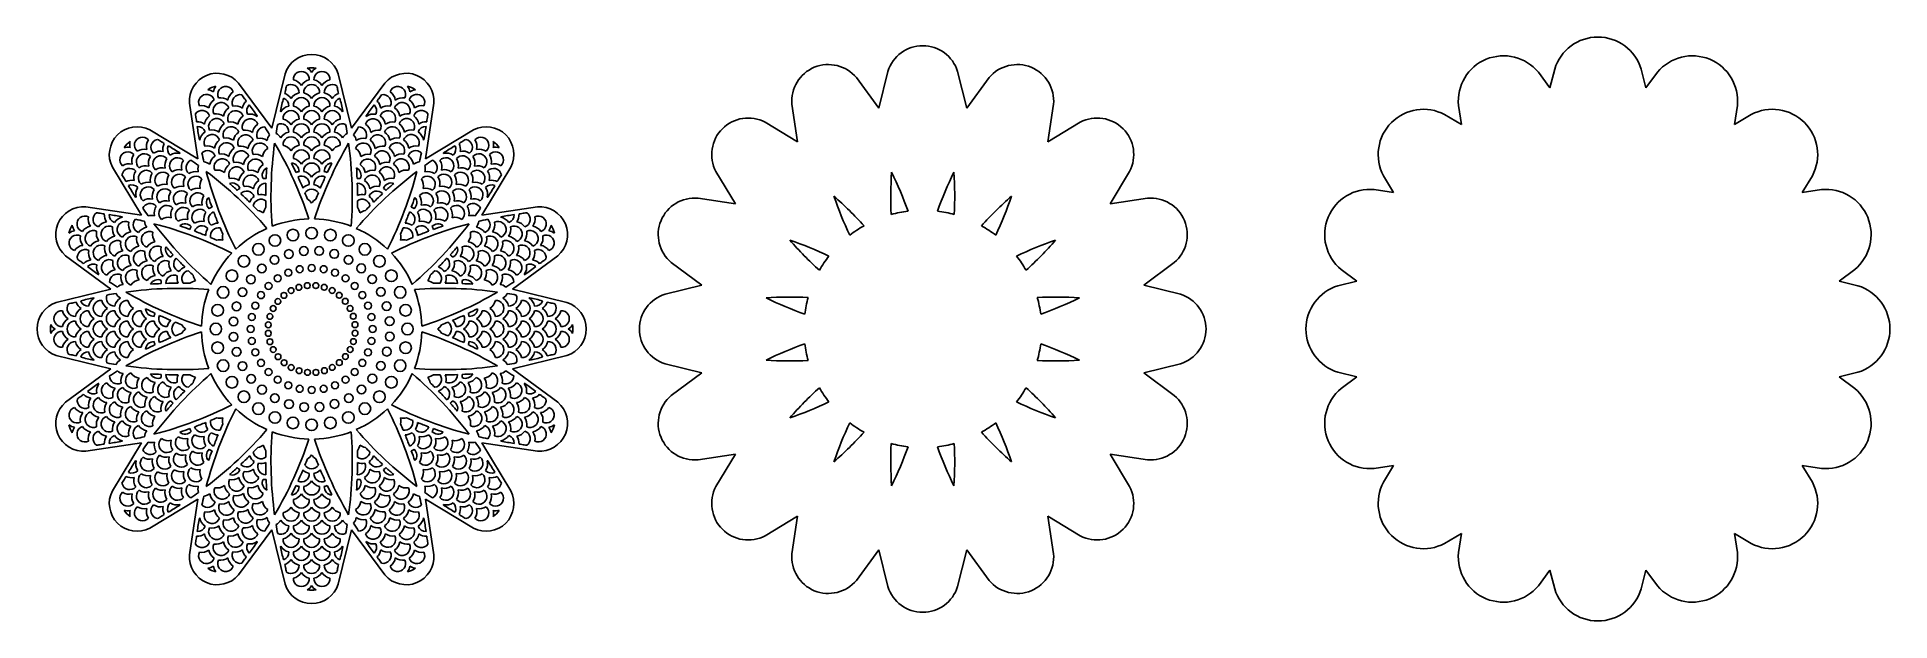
# Model space of a CAD drawing. Extents: x 129 to 768, y 35 to 236.
import ezdxf

# ---------------------------------------------------------------- set-up
doc = ezdxf.new("R2010")
doc.units = 0
doc.layers.get('0').update_dxf_attribs({"linetype": 'CONTINUOUS'})

msp = doc.modelspace()

# ---------------------------------------------------------------- linework, layer by layer
for p, q in [((419.318475, 211.368391), (422.448932, 224.008153)), ((449.597636, 211.368391), (446.467179, 224.008153)), ((650.486671, 218.289079), (646.497048, 223.698418)), ((650.486671, 218.289079), (652.102537, 224.813419)), ((683.519053, 218.289079), (681.903187, 224.813419)), ((683.519053, 218.289079), (687.508676, 223.698418)), ((210.228243, 204.447703), (198.766077, 219.988706)), ((210.228243, 204.447703), (214.870619, 223.192098)), ((237.754184, 204.447703), (233.111808, 223.192098)), ((237.754184, 204.447703), (249.21635, 219.988706)), ((419.318475, 211.368391), (411.589282, 221.848034)), ((449.597636, 211.368391), (457.326829, 221.848034)), ((184.79759, 193.913982), (181.913417, 213.008105)), ((263.184837, 193.913982), (266.06901, 213.008105)), ((391.344177, 199.781058), (389.399315, 212.656649)), ((477.571934, 199.781058), (479.516796, 212.656649)), ((619.968729, 205.648134), (618.964838, 212.294203)), ((714.036995, 205.648134), (715.040886, 212.294203)), ((391.344177, 199.781058), (380.192948, 206.505151)), ((477.571934, 199.781058), (488.723162, 206.505151)), ((619.968729, 205.648134), (614.212733, 209.118949)), ((714.036995, 205.648134), (719.79299, 209.118949)), ((184.79759, 193.913982), (168.260646, 203.885615)), ((263.184837, 193.913982), (279.721782, 203.885615)), ((165.333811, 174.450202), (155.362177, 190.987147)), ((282.648616, 174.450202), (292.62025, 190.987147)), ((369.933577, 178.370457), (363.209483, 189.521686)), ((498.982534, 178.370457), (505.706628, 189.521686)), ((596.611307, 182.290712), (593.140492, 188.046707)), ((737.394417, 182.290712), (740.865232, 188.046707)), ((369.933577, 178.370457), (357.057985, 180.315319)), ((498.982534, 178.370457), (511.858125, 180.315319)), ((596.611307, 182.290712), (589.965237, 183.294603)), ((737.394417, 182.290712), (744.040486, 183.294603)), ((165.333811, 174.450202), (146.239687, 177.334376)), ((282.648616, 174.450202), (301.74274, 177.334376)), ((154.80009, 149.019549), (139.259087, 160.481715)), ((293.182338, 149.019549), (308.72334, 160.481715)), ((358.346243, 150.39616), (347.8666, 158.125352)), ((510.569868, 150.39616), (521.049511, 158.125352)), ((583.970361, 151.77277), (578.561023, 155.762393)), ((750.035362, 151.77277), (755.444701, 155.762393)), ((154.80009, 149.019549), (136.055694, 144.377173)), ((293.182338, 149.019549), (311.926733, 144.377173)), ((358.346243, 150.39616), (345.706481, 147.265702)), ((510.569868, 150.39616), (523.209629, 147.265702)), ((583.970361, 151.77277), (577.446021, 150.156904)), ((750.035362, 151.77277), (756.559702, 150.156904)), ((154.80009, 121.493609), (136.055694, 126.135985)), ((154.80009, 121.493609), (139.259087, 110.031443)), ((293.182338, 121.493609), (311.926733, 126.135985)), ((293.182338, 121.493609), (308.72334, 110.031443)), ((358.346243, 120.116998), (345.706481, 123.247455)), ((510.569868, 120.116998), (523.209629, 123.247455)), ((358.346243, 120.116998), (347.8666, 112.387805)), ((510.569868, 120.116998), (521.049511, 112.387805)), ((583.970361, 118.740388), (577.446021, 120.356254)), ((583.970361, 118.740388), (578.561023, 114.750765)), ((750.035362, 118.740388), (756.559702, 120.356254)), ((750.035362, 118.740388), (755.444701, 114.750765)), ((165.333811, 96.062956), (146.239687, 93.178782)), ((165.333811, 96.062956), (155.362177, 79.526011)), ((282.648616, 96.062956), (292.62025, 79.526011)), ((282.648616, 96.062956), (301.74274, 93.178782)), ((369.933577, 92.142701), (357.057985, 90.197839)), ((369.933577, 92.142701), (363.209483, 80.991472)), ((498.982534, 92.142701), (505.706628, 80.991472)), ((498.982534, 92.142701), (511.858125, 90.197839)), ((596.611307, 88.222446), (589.965237, 87.218555)), ((596.611307, 88.222446), (593.140492, 82.46645)), ((737.394417, 88.222446), (740.865232, 82.46645)), ((737.394417, 88.222446), (744.040486, 87.218555)), ((184.79759, 76.599176), (168.260646, 66.627543)), ((184.79759, 76.599176), (181.913417, 57.505053)), ((263.184837, 76.599176), (266.06901, 57.505053)), ((263.184837, 76.599176), (279.721782, 66.627543)), ((391.344177, 70.7321), (380.192948, 64.008006)), ((391.344177, 70.7321), (389.399315, 57.856509)), ((477.571934, 70.7321), (479.516796, 57.856509)), ((477.571934, 70.7321), (488.723162, 64.008006)), ((210.228243, 66.065455), (198.766077, 50.524452)), ((210.228243, 66.065455), (214.870619, 47.321059)), ((237.754184, 66.065455), (233.111808, 47.321059)), ((237.754184, 66.065455), (249.21635, 50.524452)), ((619.968729, 64.865024), (614.212733, 61.394209)), ((619.968729, 64.865024), (618.964838, 58.218954)), ((714.036995, 64.865024), (715.040886, 58.218954)), ((714.036995, 64.865024), (719.79299, 61.394209)), ((419.318475, 59.144767), (411.589282, 48.665124)), ((419.318475, 59.144767), (422.448932, 46.505005)), ((449.597636, 59.144767), (446.467179, 46.505005)), ((449.597636, 59.144767), (457.326829, 48.665124)), ((650.486671, 52.224078), (646.497048, 46.81474)), ((650.486671, 52.224078), (652.102537, 45.699738)), ((683.519053, 52.224078), (681.903187, 45.699738)), ((683.519053, 52.224078), (687.508676, 46.81474))]:
    msp.add_line(p, q)
for centre, radius in [((211.360801, 165.749092), 2), ((217.552285, 167.627258), 2), ((223.991214, 168.261437), 2), ((230.430142, 167.627258), 2), ((236.621626, 165.749092), 2), ((200.653254, 158.594538), 2), ((205.654697, 162.699116), 2), ((211.228749, 159.055358), 1.5), ((216.116888, 161.087904), 1.5), ((221.307632, 162.127767), 1.5), ((226.601505, 162.134986), 1.5), ((231.795066, 161.109282), 1.5), ((236.68873, 159.090073), 1.5), ((242.32773, 162.699116), 2), ((247.329173, 158.594538), 2), ((196.548677, 153.593096), 2), ((203.092835, 152.3598), 1.5), ((206.831065, 156.108238), 1.5), ((212.32154, 152.72148), 1.2), ((215.953002, 154.662538), 1.2), ((219.893369, 155.857835), 1.2), ((223.991214, 156.261437), 1.2), ((228.089058, 155.857835), 1.2), ((232.029425, 154.662538), 1.2), ((235.660888, 152.72148), 1.2), ((241.094435, 156.154957), 1.5), ((244.842872, 152.416728), 1.5), ((251.43375, 153.593096), 2), ((193.4987, 147.886991), 2), ((200.157719, 147.954095), 1.5), ((206.526312, 146.926253), 1.2), ((209.138536, 150.109257), 1.2), ((214.456425, 146.842501), 1), ((216.899935, 148.480026), 1), ((219.615958, 149.609381), 1), ((222.50012, 150.187166), 1), ((225.441584, 150.191176), 1), ((228.327311, 149.621259), 1), ((231.046404, 148.499315), 1), ((233.494371, 146.86846), 1), ((238.843891, 150.109257), 1.2), ((241.456115, 146.926253), 1.2), ((247.789992, 148.019043), 1.5), ((254.483727, 147.886991), 2), ((191.620534, 141.695507), 2), ((198.13851, 143.060432), 1.5), ((203.389958, 139.354423), 1.2), ((204.585255, 143.29479), 1.2), ((209.626534, 139.592677), 1), ((210.748478, 142.31177), 1), ((212.379332, 144.759736), 1), ((235.577136, 144.791367), 1), ((237.21466, 142.347857), 1), ((238.344015, 139.631834), 1), ((243.397172, 143.29479), 1.2), ((244.592469, 139.354423), 1.2), ((249.822539, 143.130905), 1.5), ((256.361893, 141.695507), 2), ((190.986355, 135.256579), 2), ((197.112807, 137.866871), 1.5), ((197.120025, 132.572998), 1.5), ((202.986355, 135.256579), 1.2), ((209.056616, 136.70695), 1), ((209.060627, 133.765486), 1), ((238.9218, 136.747672), 1), ((238.925811, 133.806208), 1), ((244.996072, 135.256579), 1.2), ((250.862402, 137.94016), 1.5), ((250.86962, 132.646287), 1.5), ((256.996072, 135.256579), 2), ((191.620534, 128.81765), 2), ((198.159888, 127.382253), 1.5), ((203.389958, 131.158734), 1.2), ((204.585255, 127.218368), 1.2), ((209.638412, 130.881324), 1), ((210.767767, 128.1653), 1), ((237.23395, 128.201388), 1), ((238.355894, 130.920481), 1), ((243.397172, 127.218368), 1.2), ((244.592469, 131.158734), 1.2), ((249.843917, 127.452726), 1.5), ((256.361893, 128.81765), 2), ((193.4987, 122.626166), 2), ((200.192435, 122.494114), 1.5), ((206.526312, 123.586905), 1.2), ((209.138536, 120.403901), 1.2), ((212.405291, 125.721791), 1), ((214.488057, 123.644698), 1), ((216.936023, 122.013843), 1), ((219.655116, 120.891899), 1), ((222.540843, 120.321982), 1), ((225.482307, 120.325992), 1), ((228.366469, 120.903777), 1), ((231.082492, 122.033132), 1), ((233.526002, 123.670657), 1), ((235.603095, 125.753422), 1), ((238.843891, 120.403901), 1.2), ((241.456115, 123.586905), 1.2), ((247.824708, 122.559063), 1.5), ((254.483727, 122.626166), 2), ((196.548677, 116.920062), 2), ((203.139555, 118.09643), 1.5), ((206.887993, 114.358201), 1.5), ((212.32154, 117.791677), 1.2), ((215.953002, 115.85062), 1.2), ((219.893369, 114.655323), 1.2), ((223.991214, 114.251721), 1.2), ((228.089058, 114.655323), 1.2), ((232.029425, 115.85062), 1.2), ((235.660888, 117.791677), 1.2), ((241.151362, 114.40492), 1.5), ((244.889592, 118.153358), 1.5), ((251.43375, 116.920062), 2), ((200.653254, 111.91862), 2), ((205.654697, 107.814042), 2), ((211.293698, 111.423084), 1.5), ((216.187361, 109.403876), 1.5), ((221.380922, 108.378172), 1.5), ((226.674795, 108.38539), 1.5), ((231.865539, 109.425254), 1.5), ((236.753678, 111.4578), 1.5), ((242.32773, 107.814042), 2), ((247.329173, 111.91862), 2), ((211.360801, 104.764066), 2), ((217.552285, 102.8859), 2), ((223.991214, 102.251721), 2), ((230.430142, 102.8859), 2), ((236.621626, 104.764066), 2)]:
    msp.add_circle(centre, radius)
for centre, radius, start, end in [((223.991214, 220.243869), 9.585264, 17.913411, 162.086589), ((434.458055, 220.243869), 12.585264, 17.403704, 162.596296), ((667.002862, 220.243869), 15.585264, 17.049444, 162.950556), ((191.467986, 213.774597), 9.585264, 40.413411, 184.586589), ((220.441214, 221.246041), 2.75, 356.384095, 183.615905), ((223.991214, 216.164681), 9.091898, 80.334633, 99.665367), ((220.411891, 221.48085), 4.184783, 31.205042, 60.623157), ((227.570536, 221.48085), 4.184783, 119.376843, 148.794958), ((227.541214, 221.246041), 2.75, 356.384095, 183.615905), ((256.514441, 213.774597), 9.585264, 355.413411, 139.586589), ((401.934828, 213.774597), 12.585264, 39.903704, 185.096296), ((466.981283, 213.774597), 12.585264, 354.903704, 140.096296), ((634.479634, 213.774597), 15.585264, 39.549444, 185.450556), ((699.52609, 213.774597), 15.585264, 354.549444, 140.450556), ((187.68775, 213.547671), 4.184783, 53.705042, 83.123157), ((193.029023, 210.005918), 9.091898, 102.834633, 122.165367), ((194.301476, 216.287166), 4.184783, 141.876843, 171.294958), ((194.364244, 216.059009), 2.75, 18.884095, 206.115905), ((346.995502, 180.715985), 137.010942, 164.479753, 164.900971), ((223.991214, 216.164681), 9.091898, 161.688548, 172.335935), ((216.891214, 216.737122), 2.75, 356.384095, 123.842536), ((216.861891, 216.971932), 4.184783, 31.205042, 78.493213), ((224.020536, 216.971932), 4.184783, 101.506787, 148.794958), ((223.991214, 216.737122), 2.75, 356.384095, 183.615905), ((223.961891, 216.971932), 4.184783, 31.205042, 78.493213), ((231.120536, 216.971932), 4.184783, 101.506787, 148.794958), ((231.091214, 216.737122), 2.75, 56.157464, 183.615905), ((223.991214, 216.164681), 9.091898, 7.664065, 18.311452), ((100.986925, 180.715985), 137.010942, 15.099029, 15.520247), ((253.618184, 216.059009), 2.75, 333.884095, 161.115905), ((253.680951, 216.287166), 4.184783, 8.705042, 38.123157), ((254.953404, 210.005918), 9.091898, 57.834633, 77.165367), ((260.294677, 213.547671), 4.184783, 96.876843, 126.294958), ((187.804699, 213.341957), 2.75, 18.884095, 206.115905), ((186.133466, 208.023447), 4.184783, 53.705042, 100.993213), ((192.747192, 210.762942), 4.184783, 124.006787, 171.294958), ((192.809959, 210.534785), 2.75, 18.884095, 206.115905), ((192.693011, 210.7405), 4.184783, 53.705042, 100.993213), ((197.752453, 207.955771), 4.184783, 124.006787, 171.294958), ((199.306737, 213.479995), 4.184783, 124.006787, 171.294958), ((199.369504, 213.251838), 2.75, 78.657464, 206.115905), ((197.698272, 207.933329), 4.184783, 53.705042, 100.993213), ((193.029023, 210.005918), 9.091898, 30.164065, 40.811452), ((204.311998, 210.672824), 4.184783, 132.084015, 171.294958), ((92.953508, 130.18389), 137.010942, 37.599029, 38.020247), ((204.374765, 210.444667), 2.75, 132.767405, 206.115905), ((92.953508, 130.18389), 137.010942, 34.974845, 36.908083), ((346.995502, 180.715985), 137.010942, 165.591917, 167.525155), ((216.920536, 207.954095), 4.184783, 101.506787, 148.794958), ((213.341214, 212.228204), 2.75, 356.384095, 69.732595), ((213.311891, 212.463014), 4.184783, 31.205042, 70.415985), ((220.470536, 212.463014), 4.184783, 101.506787, 148.794958), ((220.441214, 212.228204), 2.75, 356.384095, 183.615905), ((216.861891, 207.954095), 4.184783, 31.205042, 78.493213), ((224.020536, 207.954095), 4.184783, 101.506787, 148.794958), ((220.411891, 212.463014), 4.184783, 31.205042, 78.493213), ((227.570536, 212.463014), 4.184783, 101.506787, 148.794958), ((227.541214, 212.228204), 2.75, 356.384095, 183.615905), ((223.961891, 207.954095), 4.184783, 31.205042, 78.493213), ((231.120536, 207.954095), 4.184783, 101.506787, 148.794958), ((227.511891, 212.463014), 4.184783, 31.205042, 78.493213), ((234.670536, 212.463014), 4.184783, 109.584015, 148.794958), ((234.641214, 212.228204), 2.75, 110.267405, 183.615905), ((231.061891, 207.954095), 4.184783, 31.205042, 78.493213), ((100.986925, 180.715985), 137.010942, 12.474845, 14.408083), ((355.028919, 130.18389), 137.010942, 143.091917, 145.025155), ((243.607662, 210.444667), 2.75, 333.884095, 47.232595), ((355.028919, 130.18389), 137.010942, 141.979753, 142.400971), ((243.670429, 210.672824), 4.184783, 8.705042, 47.915985), ((254.953404, 210.005918), 9.091898, 139.188548, 149.835935), ((250.284155, 207.933329), 4.184783, 79.006787, 126.294958), ((248.612923, 213.251838), 2.75, 333.884095, 101.342536), ((248.67569, 213.479995), 4.184783, 8.705042, 55.993213), ((255.172468, 210.534785), 2.75, 333.884095, 161.115905), ((250.229974, 207.955771), 4.184783, 8.705042, 55.993213), ((255.289416, 210.7405), 4.184783, 79.006787, 126.294958), ((260.177728, 213.341957), 2.75, 333.884095, 161.115905), ((255.235235, 210.762942), 4.184783, 8.705042, 55.993213), ((261.848961, 208.023447), 4.184783, 79.006787, 126.294958), ((606.907773, 195.351668), 15.585264, 62.049444, 207.950556), ((727.097951, 195.351668), 15.585264, 332.049444, 117.950556), ((163.896124, 195.351668), 9.585264, 62.913411, 207.086589), ((186.250415, 207.817733), 2.75, 18.884095, 146.342536), ((193.029023, 210.005918), 9.091898, 184.188548, 194.835935), ((320.235797, 224.327297), 137.010942, 186.979753, 187.400971), ((184.579182, 202.499224), 4.184783, 53.705042, 92.915985), ((184.696131, 202.29351), 2.75, 18.884095, 92.232595), ((320.235797, 224.327297), 137.010942, 188.091917, 190.025155), ((191.192908, 205.238719), 4.184783, 124.006787, 171.294958), ((191.255675, 205.010562), 2.75, 18.884095, 206.115905), ((191.138727, 205.216276), 4.184783, 53.705042, 100.993213), ((196.198169, 202.431548), 4.184783, 124.006787, 171.294958), ((196.260936, 202.203391), 2.75, 18.884095, 206.115905), ((197.81522, 207.727614), 2.75, 18.884095, 206.115905), ((196.143988, 202.409105), 4.184783, 53.705042, 100.993213), ((202.757714, 205.1486), 4.184783, 124.006787, 171.294958), ((202.820481, 204.920443), 2.75, 18.884095, 206.115905), ((202.703532, 205.126158), 4.184783, 53.705042, 100.993213), ((207.762974, 202.341429), 4.184783, 124.006787, 171.294958), ((207.825741, 202.113272), 2.75, 90.058208, 206.115905), ((209.317258, 207.865653), 4.184783, 168.207955, 171.294958), ((92.953508, 130.18389), 137.010942, 31.699521, 33.028862), ((346.995502, 180.715985), 137.010942, 169.471138, 170.800479), ((213.341214, 203.210368), 2.75, 356.384095, 112.441792), ((209.761891, 207.954095), 4.184783, 31.205042, 34.292045), ((216.891214, 207.719286), 2.75, 356.384095, 183.615905), ((213.311891, 203.445177), 4.184783, 31.205042, 78.493213), ((220.470536, 203.445177), 4.184783, 101.506787, 148.794958), ((220.441214, 203.210368), 2.75, 356.384095, 183.615905), ((223.991214, 207.719286), 2.75, 356.384095, 183.615905), ((220.411891, 203.445177), 4.184783, 31.205042, 78.493213), ((227.570536, 203.445177), 4.184783, 101.506787, 148.794958), ((227.541214, 203.210368), 2.75, 356.384095, 183.615905), ((231.091214, 207.719286), 2.75, 356.384095, 183.615905), ((227.511891, 203.445177), 4.184783, 31.205042, 78.493213), ((234.670536, 203.445177), 4.184783, 101.506787, 148.794958), ((234.641214, 203.210368), 2.75, 67.558208, 183.615905), ((238.220536, 207.954095), 4.184783, 145.707955, 148.794958), ((100.986925, 180.715985), 137.010942, 9.199521, 10.528862), ((355.028919, 130.18389), 137.010942, 146.971138, 148.300479), ((240.156686, 202.113272), 2.75, 333.884095, 89.941792), ((245.161946, 204.920443), 2.75, 333.884095, 161.115905), ((240.219453, 202.341429), 4.184783, 8.705042, 55.993213), ((238.665169, 207.865653), 4.184783, 8.705042, 11.792045), ((245.278895, 205.126158), 4.184783, 79.006787, 126.294958), ((250.167207, 207.727614), 2.75, 333.884095, 161.115905), ((245.224713, 205.1486), 4.184783, 8.705042, 55.993213), ((251.721491, 202.203391), 2.75, 333.884095, 161.115905), ((251.838439, 202.409105), 4.184783, 79.006787, 126.294958), ((256.726752, 205.010562), 2.75, 333.884095, 161.115905), ((251.784258, 202.431548), 4.184783, 8.705042, 55.993213), ((256.8437, 205.216276), 4.184783, 79.006787, 126.294958), ((261.732012, 207.817733), 2.75, 33.657464, 161.115905), ((256.789519, 205.238719), 4.184783, 8.705042, 55.993213), ((263.286296, 202.29351), 2.75, 87.767405, 161.115905), ((263.403245, 202.499224), 4.184783, 87.084015, 126.294958), ((127.746631, 224.327297), 137.010942, 349.974845, 351.908083), ((127.746631, 224.327297), 137.010942, 352.599029, 353.020247), ((254.953404, 210.005918), 9.091898, 345.164065, 355.811452), ((284.086303, 195.351668), 9.585264, 332.913411, 117.086589), ((374.362966, 195.351668), 12.585264, 62.403704, 207.596296), ((494.553145, 195.351668), 12.585264, 332.403704, 117.596296), ((166.780546, 192.467246), 9.091898, 125.334633, 144.665367), ((160.490483, 193.695383), 4.184783, 76.205042, 105.623157), ((165.55241, 198.757309), 4.184783, 164.376843, 193.794958), ((165.697711, 198.57054), 2.75, 41.384095, 228.615905), ((171.250926, 198.079252), 4.184783, 146.506787, 193.794958), ((171.396227, 197.892482), 2.75, 101.157464, 228.615905), ((166.780546, 192.467246), 9.091898, 52.664065, 63.311452), ((104.869393, 80.424067), 137.010942, 60.099029, 60.520247), ((176.949441, 197.401194), 4.184783, 154.584015, 193.794958), ((177.094743, 197.214424), 2.75, 155.267405, 228.615905), ((104.869393, 80.424067), 137.010942, 57.474845, 59.408083), ((183.024898, 196.975), 4.184783, 53.705042, 56.792045), ((189.638624, 199.714495), 4.184783, 124.006787, 171.294958), ((189.701391, 199.486338), 2.75, 18.884095, 206.115905), ((188.030159, 194.167829), 4.184783, 53.705042, 100.993213), ((189.584443, 199.692053), 4.184783, 53.705042, 100.993213), ((194.643885, 196.907324), 4.184783, 124.006787, 171.294958), ((194.706652, 196.679167), 2.75, 18.884095, 206.115905), ((194.589704, 196.884882), 4.184783, 53.705042, 100.993213), ((201.20343, 199.624377), 4.184783, 124.006787, 171.294958), ((201.266197, 199.39622), 2.75, 18.884095, 206.115905), ((199.594964, 194.077711), 4.184783, 53.705042, 100.993213), ((201.149248, 199.601934), 4.184783, 53.705042, 100.993213), ((206.20869, 196.817206), 4.184783, 124.006787, 171.294958), ((206.271457, 196.589049), 2.75, 18.884095, 206.115905), ((206.154509, 196.794763), 4.184783, 53.705042, 100.993213), ((212.768235, 199.534258), 4.184783, 140.815591, 171.294958), ((346.995502, 180.715985), 137.010942, 172.202654, 184.21175), ((92.953508, 130.18389), 137.010942, 18.28825, 30.297346), ((209.761891, 198.936259), 4.184783, 31.205042, 61.684409), ((216.920536, 198.936259), 4.184783, 101.506787, 148.794958), ((216.891214, 198.701449), 2.75, 356.384095, 183.615905), ((213.311891, 194.427341), 4.184783, 31.205042, 78.493213), ((220.470536, 194.427341), 4.184783, 101.506787, 148.794958), ((216.861891, 198.936259), 4.184783, 31.205042, 78.493213), ((224.020536, 198.936259), 4.184783, 101.506787, 148.794958), ((223.991214, 198.701449), 2.75, 356.384095, 183.615905), ((220.411891, 194.427341), 4.184783, 31.205042, 78.493213), ((227.570536, 194.427341), 4.184783, 101.506787, 148.794958), ((223.961891, 198.936259), 4.184783, 31.205042, 78.493213), ((355.028919, 130.18389), 137.010942, 149.702654, 161.71175), ((231.120536, 198.936259), 4.184783, 101.506787, 148.794958), ((231.091214, 198.701449), 2.75, 356.384095, 183.615905), ((227.511891, 194.427341), 4.184783, 31.205042, 78.493213), ((234.670536, 194.427341), 4.184783, 101.506787, 148.794958), ((231.061891, 198.936259), 4.184783, 31.205042, 78.493213), ((238.220536, 198.936259), 4.184783, 118.315591, 148.794958), ((100.986925, 180.715985), 137.010942, 355.78825, 7.797346), ((235.214192, 199.534258), 4.184783, 8.705042, 39.184409), ((241.71097, 196.589049), 2.75, 333.884095, 161.115905), ((241.827918, 196.794763), 4.184783, 79.006787, 126.294958), ((246.71623, 199.39622), 2.75, 333.884095, 161.115905), ((241.773737, 196.817206), 4.184783, 8.705042, 55.993213), ((246.833179, 199.601934), 4.184783, 79.006787, 126.294958), ((248.387463, 194.077711), 4.184783, 79.006787, 126.294958), ((246.778997, 199.624377), 4.184783, 8.705042, 55.993213), ((253.275775, 196.679167), 2.75, 333.884095, 161.115905), ((253.392723, 196.884882), 4.184783, 79.006787, 126.294958), ((258.281036, 199.486338), 2.75, 333.884095, 161.115905), ((253.338542, 196.907324), 4.184783, 8.705042, 55.993213), ((258.397984, 199.692053), 4.184783, 79.006787, 126.294958), ((259.952268, 194.167829), 4.184783, 79.006787, 126.294958), ((258.343803, 199.714495), 4.184783, 8.705042, 55.993213), ((264.957529, 196.975), 4.184783, 123.207955, 126.294958), ((343.113034, 80.424067), 137.010942, 120.591917, 122.525155), ((270.887685, 197.214424), 2.75, 311.384095, 24.732595), ((343.113034, 80.424067), 137.010942, 119.479753, 119.900971), ((271.032986, 197.401194), 4.184783, 346.205042, 25.415985), ((281.201881, 192.467246), 9.091898, 116.688548, 127.335935), ((276.5862, 197.892482), 2.75, 311.384095, 78.842536), ((282.284716, 198.57054), 2.75, 311.384095, 138.615905), ((276.731501, 198.079252), 4.184783, 346.205042, 33.493213), ((282.430017, 198.757309), 4.184783, 346.205042, 15.623157), ((281.201881, 192.467246), 9.091898, 35.334633, 54.665367), ((287.491944, 193.695383), 4.184783, 74.376843, 103.794958), ((160.677253, 193.550081), 2.75, 41.384095, 228.615905), ((161.168541, 187.996867), 4.184783, 76.205042, 123.493213), ((166.230468, 193.058793), 4.184783, 146.506787, 193.794958), ((166.375769, 192.872024), 2.75, 41.384095, 228.615905), ((166.188999, 193.017325), 4.184783, 76.205042, 123.493213), ((166.867057, 187.318809), 4.184783, 76.205042, 123.493213), ((171.928983, 192.380736), 4.184783, 146.506787, 193.794958), ((172.074284, 192.193966), 2.75, 41.384095, 228.615905), ((171.887515, 192.339267), 4.184783, 76.205042, 123.493213), ((177.627499, 191.702678), 4.184783, 146.506787, 193.794958), ((177.7728, 191.515909), 2.75, 41.384095, 228.615905), ((177.586031, 191.66121), 4.184783, 76.205042, 123.493213), ((182.647957, 196.723136), 4.184783, 190.707955, 193.794958), ((183.326015, 191.024621), 4.184783, 146.506787, 193.794958), ((183.471316, 190.837851), 2.75, 112.558208, 228.615905), ((104.869393, 80.424067), 137.010942, 54.199521, 55.528862), ((189.024531, 190.346563), 4.184783, 163.315591, 193.794958), ((188.147107, 193.962115), 2.75, 18.884095, 134.941792), ((320.235797, 224.327297), 137.010942, 191.971138, 193.300479), ((186.475875, 188.643606), 4.184783, 53.705042, 84.184409), ((193.089601, 191.383101), 4.184783, 124.006787, 171.294958), ((193.152368, 191.154944), 2.75, 18.884095, 206.115905), ((193.03542, 191.360658), 4.184783, 53.705042, 100.993213), ((198.094862, 188.57593), 4.184783, 124.006787, 171.294958), ((199.649146, 194.100153), 4.184783, 124.006787, 171.294958), ((199.711913, 193.871996), 2.75, 18.884095, 206.115905), ((198.04068, 188.553487), 4.184783, 53.705042, 100.993213), ((204.654406, 191.292982), 4.184783, 124.006787, 171.294958), ((204.717173, 191.064825), 2.75, 18.884095, 206.115905), ((204.600225, 191.270539), 4.184783, 53.705042, 100.993213), ((209.659667, 188.485811), 4.184783, 124.006787, 171.294958), ((211.213951, 194.010034), 4.184783, 124.006787, 171.294958), ((216.891214, 189.683613), 2.75, 356.384095, 87.201166), ((92.953508, 130.18389), 138.810942, 25.141991, 26.642746), ((220.441214, 194.192531), 2.75, 356.384095, 183.615905), ((216.861891, 189.918422), 4.184783, 31.205042, 78.493213), ((224.020536, 189.918422), 4.184783, 101.506787, 148.794958), ((223.991214, 189.683613), 2.75, 356.384095, 183.615905), ((227.541214, 194.192531), 2.75, 356.384095, 183.615905), ((223.961891, 189.918422), 4.184783, 31.205042, 78.493213), ((231.120536, 189.918422), 4.184783, 101.506787, 148.794958), ((231.091214, 189.683613), 2.75, 92.798834, 183.615905), ((355.028919, 130.18389), 138.810942, 153.357254, 154.858009), ((236.768476, 194.010034), 4.184783, 8.705042, 55.993213), ((243.265254, 191.064825), 2.75, 333.884095, 161.115905), ((238.32276, 188.485811), 4.184783, 8.705042, 55.993213), ((243.382202, 191.270539), 4.184783, 79.006787, 126.294958), ((248.270514, 193.871996), 2.75, 333.884095, 161.115905), ((243.328021, 191.292982), 4.184783, 8.705042, 55.993213), ((249.941747, 188.553487), 4.184783, 79.006787, 126.294958), ((248.333281, 194.100153), 4.184783, 8.705042, 55.993213), ((254.830059, 191.154944), 2.75, 333.884095, 161.115905), ((249.887565, 188.57593), 4.184783, 8.705042, 55.993213), ((254.947007, 191.360658), 4.184783, 79.006787, 126.294958), ((259.83532, 193.962115), 2.75, 45.058208, 161.115905), ((254.892826, 191.383101), 4.184783, 8.705042, 55.993213), ((261.506552, 188.643606), 4.184783, 95.815591, 126.294958), ((127.746631, 224.327297), 137.010942, 346.699521, 348.028862), ((343.113034, 80.424067), 137.010942, 124.471138, 125.800479), ((258.957897, 190.346563), 4.184783, 346.205042, 16.684409), ((264.511111, 190.837851), 2.75, 311.384095, 67.441792), ((270.209627, 191.515909), 2.75, 311.384095, 138.615905), ((264.656412, 191.024621), 4.184783, 346.205042, 33.493213), ((265.33447, 196.723136), 4.184783, 346.205042, 349.292045), ((270.396397, 191.66121), 4.184783, 56.506787, 103.794958), ((275.908143, 192.193966), 2.75, 311.384095, 138.615905), ((270.354928, 191.702678), 4.184783, 346.205042, 33.493213), ((276.094912, 192.339267), 4.184783, 56.506787, 103.794958), ((281.606658, 192.872024), 2.75, 311.384095, 138.615905), ((276.053444, 192.380736), 4.184783, 346.205042, 33.493213), ((281.115371, 187.318809), 4.184783, 56.506787, 103.794958), ((281.793428, 193.017325), 4.184783, 56.506787, 103.794958), ((287.305174, 193.550081), 2.75, 311.384095, 138.615905), ((281.75196, 193.058793), 4.184783, 346.205042, 33.493213), ((286.813886, 187.996867), 4.184783, 56.506787, 103.794958), ((166.780546, 192.467246), 9.091898, 206.688548, 217.335935), ((161.355311, 187.851566), 2.75, 41.384095, 168.842536), ((278.823726, 254.378399), 137.010942, 209.479753, 209.900971), ((161.846598, 182.298351), 4.184783, 76.205042, 115.415985), ((166.908525, 187.360278), 4.184783, 146.506787, 193.794958), ((167.053826, 187.173508), 2.75, 41.384095, 228.615905), ((167.545114, 181.620293), 4.184783, 76.205042, 123.493213), ((172.607041, 186.68222), 4.184783, 146.506787, 193.794958), ((172.752342, 186.49545), 2.75, 41.384095, 228.615905), ((172.565572, 186.640752), 4.184783, 76.205042, 123.493213), ((173.24363, 180.942236), 4.184783, 76.205042, 123.493213), ((178.305557, 186.004162), 4.184783, 146.506787, 193.794958), ((178.450858, 185.817393), 2.75, 41.384095, 228.615905), ((178.264088, 185.962694), 4.184783, 76.205042, 123.493213), ((184.004072, 185.326105), 4.184783, 146.506787, 193.794958), ((184.149374, 185.139335), 2.75, 41.384095, 228.615905), ((183.962604, 185.284636), 4.184783, 76.205042, 123.493213), ((189.702588, 184.648047), 4.184783, 146.506787, 193.794958), ((104.869393, 80.424067), 137.010942, 40.78825, 52.797346), ((320.235797, 224.327297), 137.010942, 194.702654, 206.71175), ((191.481136, 185.836435), 4.184783, 53.705042, 100.993213), ((198.157629, 188.347773), 2.75, 18.884095, 206.115905), ((196.603345, 182.823549), 2.75, 18.884095, 109.701166), ((104.869393, 80.424067), 138.810942, 47.641991, 49.142746), ((196.486396, 183.029264), 4.184783, 53.705042, 100.993213), ((203.100122, 185.768759), 4.184783, 124.006787, 171.294958), ((203.162889, 185.540602), 2.75, 18.884095, 206.115905), ((203.045941, 185.746316), 4.184783, 53.705042, 100.993213), ((208.105383, 182.961587), 4.184783, 124.006787, 171.294958), ((208.16815, 182.733431), 2.75, 87.952691, 206.115905), ((209.722434, 188.257654), 2.75, 115.298834, 206.115905), ((208.051202, 182.939145), 4.184783, 86.15108, 100.993213), ((346.995502, 180.715985), 138.810942, 178.032521, 179.782107), ((346.995502, 180.715985), 138.810942, 175.857254, 177.358009), ((220.470536, 185.409504), 4.184783, 101.506787, 116.34892), ((220.441214, 185.174695), 2.75, 356.384095, 114.547309), ((92.953508, 130.18389), 138.810942, 22.717893, 24.467479), ((220.411891, 185.409504), 4.184783, 31.205042, 78.493213), ((227.570536, 185.409504), 4.184783, 101.506787, 148.794958), ((227.541214, 185.174695), 2.75, 65.452691, 183.615905), ((355.028919, 130.18389), 138.810942, 155.532521, 157.282107), ((227.511891, 185.409504), 4.184783, 63.65108, 78.493213), ((343.113034, 80.424067), 137.010942, 127.202654, 139.21175), ((100.986925, 180.715985), 138.810942, 2.641991, 4.142746), ((238.259993, 188.257654), 2.75, 333.884095, 64.701166), ((239.931225, 182.939145), 4.184783, 79.006787, 93.84892), ((239.814277, 182.733431), 2.75, 333.884095, 92.047309), ((100.986925, 180.715985), 138.810942, 0.217893, 1.967479), ((244.819538, 185.540602), 2.75, 333.884095, 161.115905), ((239.877044, 182.961587), 4.184783, 8.705042, 55.993213), ((244.936486, 185.746316), 4.184783, 79.006787, 126.294958), ((249.824798, 188.347773), 2.75, 333.884095, 161.115905), ((244.882305, 185.768759), 4.184783, 8.705042, 55.993213), ((251.379082, 182.823549), 2.75, 70.298834, 161.115905), ((251.496031, 183.029264), 4.184783, 79.006787, 126.294958), ((343.113034, 80.424067), 138.810942, 130.857254, 132.358009), ((127.746631, 224.327297), 137.010942, 333.28825, 345.297346), ((256.501291, 185.836435), 4.184783, 79.006787, 126.294958), ((263.833054, 185.139335), 2.75, 311.384095, 138.615905), ((258.279839, 184.648047), 4.184783, 346.205042, 33.493213), ((264.019823, 185.284636), 4.184783, 56.506787, 103.794958), ((269.531569, 185.817393), 2.75, 311.384095, 138.615905), ((263.978355, 185.326105), 4.184783, 346.205042, 33.493213), ((269.718339, 185.962694), 4.184783, 56.506787, 103.794958), ((275.230085, 186.49545), 2.75, 311.384095, 138.615905), ((269.67687, 186.004162), 4.184783, 346.205042, 33.493213), ((274.738797, 180.942236), 4.184783, 56.506787, 103.794958), ((275.416855, 186.640752), 4.184783, 56.506787, 103.794958), ((280.928601, 187.173508), 2.75, 311.384095, 138.615905), ((275.375386, 186.68222), 4.184783, 346.205042, 33.493213), ((280.437313, 181.620293), 4.184783, 56.506787, 103.794958), ((286.627117, 187.851566), 2.75, 11.157464, 138.615905), ((281.073902, 187.360278), 4.184783, 346.205042, 33.493213), ((286.135829, 182.298351), 4.184783, 64.584015, 103.794958), ((169.158701, 254.378399), 137.010942, 330.099029, 330.520247), ((281.201881, 192.467246), 9.091898, 322.664065, 333.311452), ((557.462344, 180.715985), 134.010942, 176.357513, 182.564801), ((303.42035, 130.18389), 134.010942, 19.935199, 26.142487), ((565.495761, 130.18389), 134.010942, 153.857513, 160.064801), ((311.453767, 180.715985), 134.010942, 357.435199, 3.642487), ((162.033368, 182.15305), 2.75, 41.384095, 114.732595), ((278.823726, 254.378399), 137.010942, 210.591917, 212.525155), ((162.524656, 176.599835), 4.184783, 76.205042, 79.292045), ((167.586583, 181.661762), 4.184783, 146.506787, 193.794958), ((167.731884, 181.474992), 2.75, 41.384095, 228.615905), ((168.223172, 175.921778), 4.184783, 76.205042, 123.493213), ((173.285099, 180.983704), 4.184783, 146.506787, 193.794958), ((173.4304, 180.796935), 2.75, 41.384095, 228.615905), ((173.921688, 175.24372), 4.184783, 76.205042, 123.493213), ((178.983614, 180.305647), 4.184783, 146.506787, 193.794958), ((179.128915, 180.118877), 2.75, 41.384095, 228.615905), ((178.942146, 180.264178), 4.184783, 76.205042, 123.493213), ((179.620203, 174.565662), 4.184783, 76.205042, 123.493213), ((184.68213, 179.627589), 4.184783, 146.506787, 193.794958), ((184.827431, 179.440819), 2.75, 41.384095, 228.615905), ((184.640661, 179.586121), 4.184783, 76.205042, 123.493213), ((190.380646, 178.949532), 4.184783, 146.506787, 193.794958), ((190.525947, 178.762762), 2.75, 137.798834, 228.615905), ((320.235797, 224.327297), 138.810942, 198.357254, 199.858009), ((201.545838, 180.244535), 4.184783, 124.006787, 138.84892), ((201.608605, 180.016378), 2.75, 18.884095, 137.047309), ((104.869393, 80.424067), 138.810942, 45.217893, 46.967479), ((201.491657, 180.222093), 4.184783, 53.705042, 100.993213), ((206.551099, 177.437364), 4.184783, 124.006787, 158.79846), ((206.613866, 177.209207), 2.75, 55.024966, 169.975034), ((206.496918, 177.414921), 4.184783, 66.20154, 100.993213), ((346.995502, 180.715985), 138.810942, 180.517371, 181.464105), ((224.020536, 180.900586), 4.184783, 101.506787, 136.29846), ((223.991214, 180.665776), 2.75, 32.524966, 147.475034), ((92.953508, 130.18389), 138.810942, 21.035895, 21.982629), ((220.411891, 176.391668), 4.184783, 31.205042, 59.85424), ((227.570536, 176.391668), 4.184783, 120.14576, 148.794958), ((223.961891, 180.900586), 4.184783, 43.70154, 78.493213), ((355.028919, 130.18389), 138.810942, 158.017371, 158.964105), ((100.986925, 180.715985), 138.810942, 358.535895, 359.482629), ((241.368561, 177.209207), 2.75, 10.024966, 124.975034), ((241.485509, 177.414921), 4.184783, 79.006787, 113.79846), ((246.373822, 180.016378), 2.75, 42.952691, 161.115905), ((241.431328, 177.437364), 4.184783, 21.20154, 55.993213), ((246.49077, 180.222093), 4.184783, 79.006787, 126.294958), ((343.113034, 80.424067), 138.810942, 133.032521, 134.782107), ((246.436589, 180.244535), 4.184783, 41.15108, 55.993213), ((127.746631, 224.327297), 138.810942, 340.141991, 341.642746), ((257.45648, 178.762762), 2.75, 311.384095, 42.201166), ((263.154996, 179.440819), 2.75, 311.384095, 138.615905), ((257.601781, 178.949532), 4.184783, 346.205042, 33.493213), ((263.341766, 179.586121), 4.184783, 56.506787, 103.794958), ((268.853512, 180.118877), 2.75, 311.384095, 138.615905), ((263.300297, 179.627589), 4.184783, 346.205042, 33.493213), ((268.362224, 174.565662), 4.184783, 56.506787, 103.794958), ((269.040281, 180.264178), 4.184783, 56.506787, 103.794958), ((274.552028, 180.796935), 2.75, 311.384095, 138.615905), ((268.998813, 180.305647), 4.184783, 346.205042, 33.493213), ((274.06074, 175.24372), 4.184783, 56.506787, 103.794958), ((280.250543, 181.474992), 2.75, 311.384095, 138.615905), ((274.697329, 180.983704), 4.184783, 346.205042, 33.493213), ((279.759255, 175.921778), 4.184783, 56.506787, 103.794958), ((285.949059, 182.15305), 2.75, 65.267405, 138.615905), ((280.395844, 181.661762), 4.184783, 346.205042, 33.493213), ((285.457771, 176.599835), 4.184783, 100.707955, 103.794958), ((169.158701, 254.378399), 137.010942, 327.474845, 329.408083), ((355.940038, 167.779807), 12.585264, 84.903704, 230.096296), ((530.702638, 224.327297), 134.010942, 198.857513, 205.064801), ((315.336235, 80.424067), 134.010942, 42.435199, 48.642487), ((553.579876, 80.424067), 134.010942, 131.357513, 137.564801), ((338.213472, 224.327297), 134.010942, 334.935199, 341.142487), ((512.976073, 167.779807), 12.585264, 309.903704, 95.096296), ((588.484844, 167.779807), 15.585264, 84.549444, 230.450556), ((745.52088, 167.779807), 15.585264, 309.549444, 95.450556), ((145.473196, 167.779807), 9.585264, 85.413411, 229.586589), ((145.905836, 171.443094), 2.75, 63.884095, 251.115905), ((151.224345, 173.114326), 4.184783, 169.006787, 216.294958), ((151.430059, 172.997378), 2.75, 123.657464, 251.115905), ((149.241874, 166.218769), 9.091898, 75.164065, 85.811452), ((134.920496, 39.011996), 137.010942, 82.599029, 83.020247), ((156.748569, 174.66861), 4.184783, 177.084015, 216.294958), ((156.954283, 174.551662), 2.75, 177.767405, 251.115905), ((134.920496, 39.011996), 137.010942, 79.974845, 81.908083), ((159.533297, 169.609168), 4.184783, 98.705042, 145.993213), ((162.272792, 176.222894), 4.184783, 213.207955, 216.294958), ((165.285678, 171.100685), 2.75, 135.058208, 251.115905), ((134.920496, 39.011996), 137.010942, 76.699521, 78.028862), ((168.409941, 175.776477), 2.75, 41.384095, 157.441792), ((278.823726, 254.378399), 137.010942, 214.471138, 215.800479), ((170.604187, 172.771917), 4.184783, 185.815591, 216.294958), ((168.901229, 170.223262), 4.184783, 76.205042, 106.684409), ((173.963156, 175.285189), 4.184783, 146.506787, 193.794958), ((174.108457, 175.098419), 2.75, 41.384095, 228.615905), ((174.599745, 169.545204), 4.184783, 76.205042, 123.493213), ((179.661672, 174.607131), 4.184783, 146.506787, 193.794958), ((179.806973, 174.420361), 2.75, 41.384095, 228.615905), ((180.298261, 168.867147), 4.184783, 76.205042, 123.493213), ((185.360188, 173.929073), 4.184783, 146.506787, 193.794958), ((185.505489, 173.742304), 2.75, 41.384095, 228.615905), ((185.318719, 173.887605), 4.184783, 76.205042, 123.493213), ((185.996777, 168.189089), 4.184783, 76.205042, 123.493213), ((191.058703, 173.251016), 4.184783, 146.506787, 193.794958), ((191.204005, 173.064246), 2.75, 110.452691, 228.615905), ((191.017235, 173.209547), 4.184783, 108.65108, 123.493213), ((320.235797, 224.327297), 138.810942, 200.532521, 202.282107), ((104.869393, 80.424067), 138.810942, 43.535895, 44.482629), ((204.942634, 171.890698), 4.184783, 53.705042, 82.35424), ((211.55636, 174.630193), 4.184783, 142.64576, 171.294958), ((223.991214, 135.256579), 37.932863, 91.43086, 111.06914), ((223.991214, 135.256579), 37.932863, 68.93086, 88.56914), ((236.426068, 174.630193), 4.184783, 8.705042, 37.35424), ((243.039793, 171.890698), 4.184783, 97.64576, 126.294958), ((343.113034, 80.424067), 138.810942, 135.517371, 136.464105), ((127.746631, 224.327297), 138.810942, 337.717893, 339.467479), ((256.778423, 173.064246), 2.75, 311.384095, 69.547309), ((256.965192, 173.209547), 4.184783, 56.506787, 71.34892), ((262.476938, 173.742304), 2.75, 311.384095, 138.615905), ((256.923724, 173.251016), 4.184783, 346.205042, 33.493213), ((261.98565, 168.189089), 4.184783, 56.506787, 103.794958), ((262.663708, 173.887605), 4.184783, 56.506787, 103.794958), ((268.175454, 174.420361), 2.75, 311.384095, 138.615905), ((262.622239, 173.929073), 4.184783, 346.205042, 33.493213), ((267.684166, 168.867147), 4.184783, 56.506787, 103.794958), ((273.87397, 175.098419), 2.75, 311.384095, 138.615905), ((268.320755, 174.607131), 4.184783, 346.205042, 33.493213), ((273.382682, 169.545204), 4.184783, 56.506787, 103.794958), ((279.572486, 175.776477), 2.75, 22.558208, 138.615905), ((274.019271, 175.285189), 4.184783, 346.205042, 33.493213), ((279.081198, 170.223262), 4.184783, 73.315591, 103.794958), ((169.158701, 254.378399), 137.010942, 324.199521, 325.528862), ((277.378241, 172.771917), 4.184783, 323.705042, 354.184409), ((313.061931, 39.011996), 137.010942, 101.971138, 103.300479), ((282.69675, 171.100685), 2.75, 288.884095, 44.941792), ((285.709635, 176.222894), 4.184783, 323.705042, 326.792045), ((288.44913, 169.609168), 4.184783, 34.006787, 81.294958), ((313.061931, 39.011996), 137.010942, 98.091917, 100.025155), ((291.028144, 174.551662), 2.75, 288.884095, 2.232595), ((291.233859, 174.66861), 4.184783, 323.705042, 2.915985), ((313.061931, 39.011996), 137.010942, 96.979753, 97.400971), ((298.740553, 166.218769), 9.091898, 94.188548, 104.835935), ((296.552368, 172.997378), 2.75, 288.884095, 56.342536), ((296.758082, 173.114326), 4.184783, 323.705042, 10.993213), ((302.076591, 171.443094), 2.75, 288.884095, 116.115905), ((302.509231, 167.779807), 9.585264, 310.413411, 94.586589), ((434.458055, 135.256579), 40.932863, 97.096464, 105.403536), ((434.458055, 135.256579), 40.932863, 74.596464, 82.903536), ((149.241874, 166.218769), 9.091898, 147.834633, 167.165367), ((142.960627, 164.946316), 4.184783, 98.705042, 128.123157), ((143.188784, 164.883549), 2.75, 63.884095, 251.115905), ((145.700122, 171.560042), 4.184783, 186.876843, 216.294958), ((148.507293, 166.554781), 4.184783, 169.006787, 216.294958), ((148.48485, 166.5006), 4.184783, 98.705042, 145.993213), ((148.713007, 166.437833), 2.75, 63.884095, 251.115905), ((154.031516, 168.109065), 4.184783, 169.006787, 216.294958), ((154.009074, 168.054884), 4.184783, 98.705042, 145.993213), ((154.237231, 167.992117), 2.75, 63.884095, 251.115905), ((156.816245, 163.049623), 4.184783, 98.705042, 145.993213), ((159.55574, 169.663349), 4.184783, 169.006787, 216.294958), ((159.761454, 169.546401), 2.75, 63.884095, 251.115905), ((162.340468, 164.603907), 4.184783, 98.705042, 145.993213), ((162.568625, 164.54114), 2.75, 63.884095, 251.115905), ((165.079963, 171.217633), 4.184783, 169.006787, 216.294958), ((167.887134, 166.212373), 4.184783, 169.006787, 216.294958), ((167.864692, 166.158191), 4.184783, 98.705042, 145.993213), ((168.092849, 166.095424), 2.75, 63.884095, 251.115905), ((173.411358, 167.766657), 4.184783, 169.006787, 216.294958), ((278.823726, 254.378399), 137.010942, 217.202654, 229.21175), ((134.920496, 39.011996), 137.010942, 63.28825, 75.297346), ((134.920496, 39.011996), 138.810942, 70.141991, 71.642746), ((180.485031, 168.721846), 2.75, 41.384095, 132.201166), ((186.038245, 168.230558), 4.184783, 146.506787, 161.34892), ((186.183546, 168.043788), 2.75, 41.384095, 159.547309), ((134.920496, 39.011996), 138.810942, 67.717893, 69.467479), ((191.736761, 167.5525), 4.184783, 146.506787, 181.29846), ((191.882062, 167.36573), 2.75, 77.524966, 192.475034), ((134.920496, 39.011996), 138.810942, 66.035895, 66.982629), ((191.695292, 167.511031), 4.184783, 88.70154, 123.493213), ((192.37335, 161.812516), 4.184783, 76.205042, 104.85424), ((320.235797, 224.327297), 138.810942, 203.017371, 203.964105), ((197.435277, 166.874442), 4.184783, 165.14576, 193.794958), ((223.991214, 135.256579), 37.932863, 113.93086, 133.56914), ((223.991214, 135.256579), 37.932863, 46.43086, 66.06914), ((313.061931, 39.011996), 137.010942, 104.702654, 116.71175), ((250.54715, 166.874442), 4.184783, 346.205042, 14.85424), ((127.746631, 224.327297), 138.810942, 336.035895, 336.982629), ((255.609077, 161.812516), 4.184783, 75.14576, 103.794958), ((256.100365, 167.36573), 2.75, 347.524966, 102.475034), ((256.287135, 167.511031), 4.184783, 56.506787, 91.29846), ((313.061931, 39.011996), 138.810942, 113.017371, 113.964105), ((169.158701, 254.378399), 137.010942, 310.78825, 322.797346), ((261.798881, 168.043788), 2.75, 20.452691, 138.615905), ((256.245666, 167.5525), 4.184783, 358.70154, 33.493213), ((313.061931, 39.011996), 138.810942, 110.532521, 112.282107), ((267.497397, 168.721846), 2.75, 47.798834, 138.615905), ((261.944182, 168.230558), 4.184783, 18.65108, 33.493213), ((313.061931, 39.011996), 138.810942, 108.357254, 109.858009), ((274.571069, 167.766657), 4.184783, 323.705042, 10.993213), ((279.889579, 166.095424), 2.75, 288.884095, 116.115905), ((280.117736, 166.158191), 4.184783, 34.006787, 81.294958), ((280.095293, 166.212373), 4.184783, 323.705042, 10.993213), ((285.413802, 164.54114), 2.75, 288.884095, 116.115905), ((282.902464, 171.217633), 4.184783, 323.705042, 10.993213), ((285.641959, 164.603907), 4.184783, 34.006787, 81.294958), ((288.220973, 169.546401), 2.75, 288.884095, 116.115905), ((288.426687, 169.663349), 4.184783, 323.705042, 10.993213), ((291.166182, 163.049623), 4.184783, 34.006787, 81.294958), ((293.745197, 167.992117), 2.75, 288.884095, 116.115905), ((293.973354, 168.054884), 4.184783, 34.006787, 81.294958), ((293.950911, 168.109065), 4.184783, 323.705042, 10.993213), ((299.26942, 166.437833), 2.75, 288.884095, 116.115905), ((299.497577, 166.5006), 4.184783, 34.006787, 81.294958), ((299.475134, 166.554781), 4.184783, 323.705042, 10.993213), ((304.793644, 164.883549), 2.75, 288.884095, 116.115905), ((302.282306, 171.560042), 4.184783, 323.705042, 353.123157), ((305.021801, 164.946316), 4.184783, 51.876843, 81.294958), ((298.740553, 166.218769), 9.091898, 12.834633, 32.165367), ((434.458055, 135.256579), 40.932863, 119.596464, 127.903536), ((434.458055, 135.256579), 40.932863, 52.096464, 60.403536), ((145.767798, 159.941055), 4.184783, 98.705042, 145.993213), ((145.995955, 159.878288), 2.75, 63.884095, 191.342536), ((151.314464, 161.549521), 4.184783, 169.006787, 216.294958), ((151.292021, 161.495339), 4.184783, 98.705042, 145.993213), ((151.520178, 161.432572), 2.75, 63.884095, 251.115905), ((154.099192, 156.490079), 4.184783, 98.705042, 145.993213), ((156.838687, 163.103805), 4.184783, 169.006787, 216.294958), ((157.044402, 162.986856), 2.75, 63.884095, 251.115905), ((159.623416, 158.044363), 4.184783, 98.705042, 145.993213), ((159.851573, 157.981596), 2.75, 63.884095, 251.115905), ((162.362911, 164.658089), 4.184783, 169.006787, 216.294958), ((165.170082, 159.652828), 4.184783, 169.006787, 216.294958), ((165.147639, 159.598647), 4.184783, 98.705042, 145.993213), ((165.375796, 159.53588), 2.75, 63.884095, 251.115905), ((170.694305, 161.207112), 4.184783, 169.006787, 216.294958), ((170.671863, 161.152931), 4.184783, 98.705042, 145.993213), ((170.90002, 161.090164), 2.75, 63.884095, 251.115905), ((173.479034, 156.14767), 4.184783, 98.705042, 145.993213), ((176.218529, 162.761396), 4.184783, 169.006787, 216.294958), ((176.424243, 162.644448), 2.75, 160.298834, 251.115905), ((278.823726, 254.378399), 138.810942, 220.857254, 222.358009), ((179.003257, 157.701954), 4.184783, 131.15108, 145.993213), ((179.231414, 157.639187), 2.75, 132.952691, 251.115905), ((278.823726, 254.378399), 138.810942, 223.032521, 224.782107), ((223.991214, 135.256579), 37.932863, 136.43086, 156.06914), ((223.991214, 135.256579), 37.932863, 23.93086, 43.56914), ((169.158701, 254.378399), 138.810942, 315.217893, 316.967479), ((268.751013, 157.639187), 2.75, 288.884095, 47.047309), ((169.158701, 254.378399), 138.810942, 317.641991, 319.142746), ((268.97917, 157.701954), 4.184783, 34.006787, 48.84892), ((271.558184, 162.644448), 2.75, 288.884095, 19.701166), ((271.763898, 162.761396), 4.184783, 323.705042, 10.993213), ((274.503393, 156.14767), 4.184783, 34.006787, 81.294958), ((277.082407, 161.090164), 2.75, 288.884095, 116.115905), ((277.310564, 161.152931), 4.184783, 34.006787, 81.294958), ((277.288122, 161.207112), 4.184783, 323.705042, 10.993213), ((282.606631, 159.53588), 2.75, 288.884095, 116.115905), ((282.834788, 159.598647), 4.184783, 34.006787, 81.294958), ((282.812345, 159.652828), 4.184783, 323.705042, 10.993213), ((288.130854, 157.981596), 2.75, 288.884095, 116.115905), ((285.619516, 164.658089), 4.184783, 323.705042, 10.993213), ((288.359011, 158.044363), 4.184783, 34.006787, 81.294958), ((290.938025, 162.986856), 2.75, 288.884095, 116.115905), ((291.14374, 163.103805), 4.184783, 323.705042, 10.993213), ((293.883235, 156.490079), 4.184783, 34.006787, 81.294958), ((296.462249, 161.432572), 2.75, 288.884095, 116.115905), ((296.690406, 161.495339), 4.184783, 34.006787, 81.294958), ((296.667963, 161.549521), 4.184783, 323.705042, 10.993213), ((301.986472, 159.878288), 2.75, 348.657464, 116.115905), ((302.214629, 159.941055), 4.184783, 34.006787, 81.294958), ((489.290568, 254.378399), 134.010942, 221.357513, 227.564801), ((345.387338, 39.011996), 134.010942, 64.935199, 71.142487), ((434.458055, 135.256579), 40.932863, 142.096464, 150.403536), ((523.528773, 39.011996), 134.010942, 108.857513, 115.064801), ((434.458055, 135.256579), 40.932863, 29.596464, 37.903536), ((379.625543, 254.378399), 134.010942, 312.435199, 318.642487), ((149.241874, 166.218769), 9.091898, 229.188548, 239.835935), ((229.063902, 266.294285), 137.010942, 231.979753, 232.400971), ((148.574969, 154.935795), 4.184783, 98.705042, 137.915985), ((229.063902, 266.294285), 137.010942, 233.091917, 235.025155), ((148.803126, 154.873028), 2.75, 63.884095, 137.232595), ((154.121635, 156.54426), 4.184783, 169.006787, 216.294958), ((151.38214, 149.930534), 4.184783, 98.705042, 101.792045), ((154.327349, 156.427312), 2.75, 63.884095, 251.115905), ((156.906363, 151.484818), 4.184783, 98.705042, 145.993213), ((157.13452, 151.422051), 2.75, 63.884095, 179.941792), ((159.645858, 158.098544), 4.184783, 169.006787, 216.294958), ((162.45303, 153.093283), 4.184783, 169.006787, 216.294958), ((162.430587, 153.039102), 4.184783, 98.705042, 145.993213), ((162.658744, 152.976335), 2.75, 63.884095, 251.115905), ((167.977253, 154.647567), 4.184783, 169.006787, 216.294958), ((167.95481, 154.593386), 4.184783, 98.705042, 145.993213), ((168.182967, 154.530619), 2.75, 63.884095, 251.115905), ((170.761981, 149.588125), 4.184783, 98.705042, 145.993213), ((173.501476, 156.201851), 4.184783, 169.006787, 216.294958), ((173.707191, 156.084903), 2.75, 63.884095, 251.115905), ((176.286205, 151.142409), 4.184783, 98.705042, 145.993213), ((176.514362, 151.079642), 2.75, 63.884095, 182.047309), ((179.0257, 157.756135), 4.184783, 169.006787, 216.294958), ((181.832871, 152.750875), 4.184783, 169.006787, 203.79846), ((181.810428, 152.696694), 4.184783, 111.20154, 145.993213), ((182.038585, 152.633926), 2.75, 100.024966, 214.975034), ((278.823726, 254.378399), 138.810942, 225.517371, 226.464105), ((187.357095, 154.305159), 4.184783, 187.64576, 216.294958), ((260.625333, 154.305159), 4.184783, 323.705042, 352.35424), ((169.158701, 254.378399), 138.810942, 313.535895, 314.482629), ((265.943842, 152.633926), 2.75, 325.024966, 79.975034), ((266.171999, 152.696694), 4.184783, 34.006787, 68.79846), ((266.149556, 152.750875), 4.184783, 336.20154, 10.993213), ((271.468065, 151.079642), 2.75, 357.952691, 116.115905), ((268.956727, 157.756135), 4.184783, 323.705042, 10.993213), ((271.696222, 151.142409), 4.184783, 34.006787, 81.294958), ((274.275236, 156.084903), 2.75, 288.884095, 116.115905), ((274.480951, 156.201851), 4.184783, 323.705042, 10.993213), ((277.220446, 149.588125), 4.184783, 34.006787, 81.294958), ((279.79946, 154.530619), 2.75, 288.884095, 116.115905), ((280.027617, 154.593386), 4.184783, 34.006787, 81.294958), ((280.005174, 154.647567), 4.184783, 323.705042, 10.993213), ((285.323683, 152.976335), 2.75, 288.884095, 116.115905), ((285.55184, 153.039102), 4.184783, 34.006787, 81.294958), ((285.529398, 153.093283), 4.184783, 323.705042, 10.993213), ((290.847907, 151.422051), 2.75, 0.058208, 116.115905), ((288.336569, 158.098544), 4.184783, 323.705042, 10.993213), ((291.076064, 151.484818), 4.184783, 34.006787, 81.294958), ((293.655078, 156.427312), 2.75, 288.884095, 116.115905), ((293.860792, 156.54426), 4.184783, 323.705042, 10.993213), ((296.600287, 149.930534), 4.184783, 78.207955, 81.294958), ((218.918525, 266.294285), 137.010942, 304.974845, 306.908083), ((299.179301, 154.873028), 2.75, 42.767405, 116.115905), ((299.407458, 154.935795), 4.184783, 42.084015, 81.294958), ((218.918525, 266.294285), 137.010942, 307.599029, 308.020247), ((298.740553, 166.218769), 9.091898, 300.164065, 310.811452), ((156.037425, 145.906579), 2.75, 157.558208, 273.615905), ((178.531808, 12.252291), 137.010942, 99.199521, 100.528862), ((229.063902, 266.294285), 137.010942, 236.971138, 238.300479), ((160.311534, 149.485902), 4.184783, 208.315591, 238.794958), ((159.713535, 146.479557), 4.184783, 98.705042, 129.184409), ((178.531808, 12.252291), 137.010942, 85.78825, 97.797346), ((229.063902, 266.294285), 137.010942, 239.702654, 251.71175), ((165.237758, 148.033841), 4.184783, 98.705042, 145.993213), ((170.990138, 149.525358), 2.75, 63.884095, 154.701166), ((178.531808, 12.252291), 138.810942, 92.641991, 94.142746), ((176.308648, 151.196591), 4.184783, 169.006787, 183.84892), ((178.531808, 12.252291), 138.810942, 90.217893, 91.967479), ((178.531808, 12.252291), 138.810942, 88.535895, 89.482629), ((184.6176, 147.691433), 4.184783, 98.705042, 127.35424), ((223.991214, 135.256579), 37.932863, 158.93086, 178.56914), ((269.450619, 12.252291), 137.010942, 82.202654, 94.21175), ((223.991214, 135.256579), 37.932863, 1.43086, 21.06914), ((218.918525, 266.294285), 137.010942, 288.28825, 300.297346), ((263.364828, 147.691433), 4.184783, 52.64576, 81.294958), ((269.450619, 12.252291), 138.810942, 90.517371, 91.464105), ((269.450619, 12.252291), 138.810942, 88.032521, 89.782107), ((276.992289, 149.525358), 2.75, 25.298834, 116.115905), ((271.67378, 151.196591), 4.184783, 356.15108, 10.993213), ((269.450619, 12.252291), 138.810942, 85.857254, 87.358009), ((282.744669, 148.033841), 4.184783, 34.006787, 81.294958), ((288.268893, 146.479557), 4.184783, 50.815591, 81.294958), ((287.670894, 149.485902), 4.184783, 301.205042, 331.684409), ((218.918525, 266.294285), 137.010942, 301.699521, 303.028862), ((269.450619, 12.252291), 137.010942, 79.471138, 80.800479), ((291.945002, 145.906579), 2.75, 266.384095, 22.441792), ((349.470765, 135.256579), 12.585264, 107.403704, 252.596296), ((519.445346, 135.256579), 12.585264, 287.403704, 72.596296), ((582.015572, 135.256579), 15.585264, 107.049444, 252.950556), ((751.990152, 135.256579), 15.585264, 287.049444, 72.950556), ((139.003923, 135.256579), 9.585264, 107.913411, 252.086589), ((138.001752, 138.806579), 2.75, 86.384095, 273.615905), ((142.275861, 142.385902), 4.184783, 191.506787, 238.794958), ((142.51067, 142.356579), 2.75, 146.157464, 273.615905), ((143.083112, 135.256579), 9.091898, 97.664065, 108.311452), ((178.531808, 12.252291), 137.010942, 105.099029, 105.520247), ((146.784779, 138.777256), 4.184783, 121.205042, 168.493213), ((146.784779, 145.935902), 4.184783, 199.584015, 238.794958), ((147.019588, 138.806579), 2.75, 86.384095, 273.615905), ((178.531808, 12.252291), 137.010942, 102.474845, 104.408083), ((147.019588, 145.906579), 2.75, 200.267405, 273.615905), ((151.293697, 142.327256), 4.184783, 121.205042, 168.493213), ((151.293697, 142.385902), 4.184783, 191.506787, 238.794958), ((151.528507, 142.356579), 2.75, 86.384095, 273.615905), ((151.293697, 149.485902), 4.184783, 235.707955, 238.794958), ((155.802615, 145.935902), 4.184783, 191.506787, 238.794958), ((155.802615, 138.777256), 4.184783, 121.205042, 168.493213), ((156.037425, 138.806579), 2.75, 86.384095, 273.615905), ((160.311534, 142.327256), 4.184783, 121.205042, 168.493213), ((160.311534, 142.385902), 4.184783, 191.506787, 238.794958), ((160.546343, 142.356579), 2.75, 86.384095, 273.615905), ((164.820452, 145.935902), 4.184783, 191.506787, 238.794958), ((164.820452, 138.777256), 4.184783, 121.205042, 168.493213), ((165.055261, 138.806579), 2.75, 86.384095, 273.615905), ((169.32937, 142.385902), 4.184783, 191.506787, 238.794958), ((229.063902, 266.294285), 138.810942, 243.357254, 244.858009), ((169.56418, 142.356579), 2.75, 182.798834, 273.615905), ((173.838288, 138.777256), 4.184783, 153.65108, 168.493213), ((218.918525, 266.294285), 138.810942, 295.141991, 296.642746), ((274.144139, 138.777256), 4.184783, 11.506787, 26.34892), ((278.418248, 142.356579), 2.75, 266.384095, 357.201166), ((278.653057, 142.385902), 4.184783, 301.205042, 348.493213), ((282.927166, 138.806579), 2.75, 266.384095, 93.615905), ((283.161975, 145.935902), 4.184783, 301.205042, 348.493213), ((283.161975, 138.777256), 4.184783, 11.506787, 58.794958), ((287.436084, 142.356579), 2.75, 266.384095, 93.615905), ((287.670894, 142.327256), 4.184783, 11.506787, 58.794958), ((287.670894, 142.385902), 4.184783, 301.205042, 348.493213), ((291.945002, 138.806579), 2.75, 266.384095, 93.615905), ((292.179812, 145.935902), 4.184783, 301.205042, 348.493213), ((292.179812, 138.777256), 4.184783, 11.506787, 58.794958), ((296.453921, 142.356579), 2.75, 266.384095, 93.615905), ((296.68873, 149.485902), 4.184783, 301.205042, 304.292045), ((296.68873, 142.327256), 4.184783, 11.506787, 58.794958), ((296.68873, 142.385902), 4.184783, 301.205042, 348.493213), ((269.450619, 12.252291), 137.010942, 75.591917, 77.525155), ((300.962839, 145.906579), 2.75, 266.384095, 339.732595), ((300.962839, 138.806579), 2.75, 266.384095, 93.615905), ((301.197648, 145.935902), 4.184783, 301.205042, 340.415985), ((301.197648, 138.777256), 4.184783, 11.506787, 58.794958), ((269.450619, 12.252291), 137.010942, 74.479753, 74.900971), ((305.471757, 142.356579), 2.75, 266.384095, 33.842536), ((304.899315, 135.256579), 9.091898, 71.688548, 82.335935), ((305.706567, 142.385902), 4.184783, 301.205042, 348.493213), ((309.980675, 138.806579), 2.75, 266.384095, 93.615905), ((308.978504, 135.256579), 9.585264, 287.913411, 72.086589), ((439.530744, 266.294285), 134.010942, 243.857513, 250.064801), ((388.99865, 12.252291), 134.010942, 87.435199, 93.642487), ((434.458055, 135.256579), 40.932863, 164.596464, 172.903536), ((479.917461, 12.252291), 134.010942, 86.357513, 92.564801), ((434.458055, 135.256579), 40.932863, 7.096464, 15.403536), ((429.385367, 266.294285), 134.010942, 289.935199, 296.142487), ((143.083112, 135.256579), 9.091898, 170.334633, 189.665367), ((137.766942, 138.835902), 4.184783, 209.376843, 238.794958), ((137.766942, 131.677256), 4.184783, 121.205042, 150.623157), ((138.001752, 131.706579), 2.75, 86.384095, 273.615905), ((142.275861, 135.227256), 4.184783, 121.205042, 168.493213), ((142.275861, 135.285902), 4.184783, 191.506787, 238.794958), ((142.51067, 135.256579), 2.75, 86.384095, 273.615905), ((146.784779, 138.835902), 4.184783, 191.506787, 238.794958), ((146.784779, 131.677256), 4.184783, 121.205042, 168.493213), ((147.019588, 131.706579), 2.75, 86.384095, 273.615905), ((151.293697, 135.227256), 4.184783, 121.205042, 168.493213), ((151.293697, 135.285902), 4.184783, 191.506787, 238.794958), ((151.528507, 135.256579), 2.75, 86.384095, 273.615905), ((155.802615, 138.835902), 4.184783, 191.506787, 238.794958), ((155.802615, 131.677256), 4.184783, 121.205042, 168.493213), ((156.037425, 131.706579), 2.75, 86.384095, 273.615905), ((160.311534, 135.227256), 4.184783, 121.205042, 168.493213), ((160.311534, 135.285902), 4.184783, 191.506787, 238.794958), ((160.546343, 135.256579), 2.75, 86.384095, 273.615905), ((229.063902, 4.218873), 137.010942, 108.28825, 120.297346), ((164.820452, 138.835902), 4.184783, 191.506787, 238.794958), ((164.820452, 131.677256), 4.184783, 121.205042, 168.493213), ((165.055261, 131.706579), 2.75, 86.384095, 273.615905), ((169.32937, 135.227256), 4.184783, 121.205042, 168.493213), ((169.32937, 135.285902), 4.184783, 191.506787, 238.794958), ((169.56418, 135.256579), 2.75, 86.384095, 273.615905), ((173.838288, 138.835902), 4.184783, 191.506787, 238.794958), ((173.838288, 131.677256), 4.184783, 121.205042, 168.493213), ((174.073098, 138.806579), 2.75, 155.452691, 273.615905), ((174.073098, 131.706579), 2.75, 86.384095, 204.547309), ((229.063902, 266.294285), 138.810942, 245.532521, 247.282107), ((178.347207, 135.227256), 4.184783, 133.70154, 168.493213), ((178.347207, 135.285902), 4.184783, 191.506787, 226.29846), ((178.582016, 135.256579), 2.75, 122.524966, 237.475034), ((229.063902, 266.294285), 138.810942, 248.017371, 248.964105), ((182.856125, 138.835902), 4.184783, 210.14576, 238.794958), ((182.856125, 131.677256), 4.184783, 121.205042, 149.85424), ((223.991214, 135.256579), 37.932863, 181.43086, 201.06914), ((223.991214, 135.256579), 37.932863, 338.93086, 358.56914), ((218.918525, 4.218873), 137.010942, 59.702654, 71.71175), ((265.126302, 138.835902), 4.184783, 301.205042, 329.85424), ((265.126302, 131.677256), 4.184783, 30.14576, 58.794958), ((218.918525, 266.294285), 138.810942, 291.035895, 291.982629), ((269.400411, 135.256579), 2.75, 302.524966, 57.475034), ((218.918525, 266.294285), 138.810942, 292.717893, 294.467479), ((269.635221, 135.227256), 4.184783, 11.506787, 46.29846), ((269.635221, 135.285902), 4.184783, 313.70154, 348.493213), ((273.909329, 138.806579), 2.75, 266.384095, 24.547309), ((273.909329, 131.706579), 2.75, 335.452691, 93.615905), ((274.144139, 138.835902), 4.184783, 301.205042, 348.493213), ((274.144139, 131.677256), 4.184783, 11.506787, 58.794958), ((278.418248, 135.256579), 2.75, 266.384095, 93.615905), ((278.653057, 135.227256), 4.184783, 11.506787, 58.794958), ((278.653057, 135.285902), 4.184783, 301.205042, 348.493213), ((282.927166, 131.706579), 2.75, 266.384095, 93.615905), ((283.161975, 138.835902), 4.184783, 301.205042, 348.493213), ((283.161975, 131.677256), 4.184783, 11.506787, 58.794958), ((287.436084, 135.256579), 2.75, 266.384095, 93.615905), ((287.670894, 135.227256), 4.184783, 11.506787, 58.794958), ((287.670894, 135.285902), 4.184783, 301.205042, 348.493213), ((291.945002, 131.706579), 2.75, 266.384095, 93.615905), ((292.179812, 138.835902), 4.184783, 301.205042, 348.493213), ((292.179812, 131.677256), 4.184783, 11.506787, 58.794958), ((296.453921, 135.256579), 2.75, 266.384095, 93.615905), ((296.68873, 135.227256), 4.184783, 11.506787, 58.794958), ((296.68873, 135.285902), 4.184783, 301.205042, 348.493213), ((300.962839, 131.706579), 2.75, 266.384095, 93.615905), ((301.197648, 138.835902), 4.184783, 301.205042, 348.493213), ((301.197648, 131.677256), 4.184783, 11.506787, 58.794958), ((305.471757, 135.256579), 2.75, 266.384095, 93.615905), ((305.706567, 135.227256), 4.184783, 11.506787, 58.794958), ((305.706567, 135.285902), 4.184783, 301.205042, 348.493213), ((309.980675, 131.706579), 2.75, 266.384095, 93.615905), ((310.215485, 138.835902), 4.184783, 301.205042, 330.623157), ((310.215485, 131.677256), 4.184783, 29.376843, 58.794958), ((304.899315, 135.256579), 9.091898, 350.334633, 9.665367), ((142.275861, 128.127256), 4.184783, 121.205042, 168.493213), ((142.51067, 128.156579), 2.75, 86.384095, 213.842536), ((146.784779, 131.735902), 4.184783, 191.506787, 238.794958), ((146.784779, 124.577256), 4.184783, 121.205042, 160.415985), ((151.293697, 128.127256), 4.184783, 121.205042, 168.493213), ((151.528507, 128.156579), 2.75, 86.384095, 273.615905), ((155.802615, 131.735902), 4.184783, 191.506787, 238.794958), ((155.802615, 124.577256), 4.184783, 121.205042, 168.493213), ((160.311534, 128.127256), 4.184783, 121.205042, 168.493213), ((160.546343, 128.156579), 2.75, 86.384095, 273.615905), ((164.820452, 131.735902), 4.184783, 191.506787, 238.794958), ((164.820452, 124.577256), 4.184783, 121.205042, 168.493213), ((169.32937, 128.127256), 4.184783, 121.205042, 168.493213), ((229.063902, 4.218873), 138.810942, 115.141991, 116.642746), ((169.56418, 128.156579), 2.75, 86.384095, 177.201166), ((173.838288, 131.735902), 4.184783, 191.506787, 206.34892), ((229.063902, 4.218873), 138.810942, 112.717893, 114.467479), ((229.063902, 4.218873), 138.810942, 111.035895, 111.982629), ((218.918525, 4.218873), 138.810942, 68.017371, 68.964105), ((218.918525, 4.218873), 138.810942, 65.532521, 67.282107), ((274.144139, 131.735902), 4.184783, 333.65108, 348.493213), ((218.918525, 4.218873), 138.810942, 63.357254, 64.858009), ((278.418248, 128.156579), 2.75, 2.798834, 93.615905), ((278.653057, 128.127256), 4.184783, 11.506787, 58.794958), ((283.161975, 131.735902), 4.184783, 301.205042, 348.493213), ((283.161975, 124.577256), 4.184783, 11.506787, 58.794958), ((287.436084, 128.156579), 2.75, 266.384095, 93.615905), ((287.670894, 128.127256), 4.184783, 11.506787, 58.794958), ((292.179812, 131.735902), 4.184783, 301.205042, 348.493213), ((292.179812, 124.577256), 4.184783, 11.506787, 58.794958), ((296.453921, 128.156579), 2.75, 266.384095, 93.615905), ((296.68873, 128.127256), 4.184783, 11.506787, 58.794958), ((301.197648, 131.735902), 4.184783, 301.205042, 348.493213), ((301.197648, 124.577256), 4.184783, 19.584015, 58.794958), ((305.471757, 128.156579), 2.75, 326.157464, 93.615905), ((305.706567, 128.127256), 4.184783, 11.506787, 58.794958), ((439.530744, 4.218873), 134.010942, 109.935199, 116.142487), ((434.458055, 135.256579), 40.932863, 187.096464, 195.403536), ((434.458055, 135.256579), 40.932863, 344.596464, 352.903536), ((429.385367, 4.218873), 134.010942, 63.857513, 70.064801), ((143.083112, 135.256579), 9.091898, 251.688548, 262.335935), ((178.531808, 258.260867), 137.010942, 254.479753, 254.900971), ((147.019588, 124.606579), 2.75, 86.384095, 159.732595), ((178.531808, 258.260867), 137.010942, 255.591917, 257.525155), ((151.293697, 128.185902), 4.184783, 191.506787, 238.794958), ((151.293697, 121.027256), 4.184783, 121.205042, 124.292045), ((156.037425, 124.606579), 2.75, 86.384095, 202.441792), ((178.531808, 258.260867), 137.010942, 259.471138, 260.800479), ((160.311534, 128.185902), 4.184783, 191.506787, 238.794958), ((160.311534, 121.027256), 4.184783, 121.205042, 151.684409), ((178.531808, 258.260867), 137.010942, 262.202654, 274.21175), ((269.450619, 258.260867), 137.010942, 265.78825, 277.797346), ((287.670894, 128.185902), 4.184783, 301.205042, 348.493213), ((287.670894, 121.027256), 4.184783, 28.315591, 58.794958), ((269.450619, 258.260867), 137.010942, 279.199521, 280.528862), ((291.945002, 124.606579), 2.75, 337.558208, 93.615905), ((296.68873, 128.185902), 4.184783, 301.205042, 348.493213), ((296.68873, 121.027256), 4.184783, 55.707955, 58.794958), ((269.450619, 258.260867), 137.010942, 282.474845, 284.408083), ((300.962839, 124.606579), 2.75, 20.267405, 93.615905), ((269.450619, 258.260867), 137.010942, 285.099029, 285.520247), ((304.899315, 135.256579), 9.091898, 277.664065, 288.311452), ((388.99865, 258.260867), 134.010942, 266.357513, 272.564801), ((479.917461, 258.260867), 134.010942, 267.435199, 273.642487), ((229.063902, 4.218873), 137.010942, 124.974845, 126.908083), ((154.121635, 113.968898), 4.184783, 143.705042, 190.993213), ((151.38214, 120.582624), 4.184783, 258.207955, 261.294958), ((154.327349, 114.085846), 2.75, 108.884095, 296.115905), ((156.906363, 119.02834), 4.184783, 214.006787, 261.294958), ((229.063902, 4.218873), 137.010942, 121.699521, 123.028862), ((157.13452, 119.091107), 2.75, 180.058208, 296.115905), ((159.645858, 112.414614), 4.184783, 143.705042, 190.993213), ((159.713535, 124.0336), 4.184783, 230.815591, 261.294958), ((159.851573, 112.531562), 2.75, 108.884095, 296.115905), ((162.45303, 117.419874), 4.184783, 143.705042, 190.993213), ((162.430587, 117.474056), 4.184783, 214.006787, 261.294958), ((162.658744, 117.536823), 2.75, 108.884095, 296.115905), ((165.237758, 122.479316), 4.184783, 214.006787, 261.294958), ((167.977253, 115.86559), 4.184783, 143.705042, 190.993213), ((168.182967, 115.982539), 2.75, 108.884095, 296.115905), ((170.761981, 120.925032), 4.184783, 214.006787, 261.294958), ((170.990138, 120.987799), 2.75, 205.298834, 296.115905), ((178.531808, 258.260867), 138.810942, 265.857254, 267.358009), ((173.501476, 114.311306), 4.184783, 143.705042, 190.993213), ((278.823726, 16.134759), 137.010942, 130.78825, 142.797346), ((173.707191, 114.428255), 2.75, 108.884095, 296.115905), ((176.308648, 119.316567), 4.184783, 176.15108, 190.993213), ((176.286205, 119.370748), 4.184783, 214.006787, 261.294958), ((176.514362, 119.433515), 2.75, 177.952691, 296.115905), ((178.531808, 258.260867), 138.810942, 268.032521, 269.782107), ((179.0257, 112.757022), 4.184783, 143.705042, 190.993213), ((179.231414, 112.873971), 2.75, 108.884095, 227.047309), ((181.832871, 117.762283), 4.184783, 156.20154, 190.993213), ((181.810428, 117.816464), 4.184783, 214.006787, 248.79846), ((182.038585, 117.879231), 2.75, 145.024966, 259.975034), ((178.531808, 258.260867), 138.810942, 270.517371, 271.464105), ((278.823726, 16.134759), 138.810942, 133.535895, 134.482629), ((184.6176, 122.821725), 4.184783, 232.64576, 261.294958), ((187.357095, 116.207999), 4.184783, 143.705042, 172.35424), ((223.991214, 135.256579), 37.932863, 203.93086, 223.56914), ((223.991214, 135.256579), 37.932863, 316.43086, 336.06914), ((169.158701, 16.134759), 137.010942, 37.202654, 49.21175), ((263.364828, 122.821725), 4.184783, 278.705042, 307.35424), ((260.625333, 116.207999), 4.184783, 7.64576, 36.294958), ((169.158701, 16.134759), 138.810942, 45.517371, 46.464105), ((269.450619, 258.260867), 138.810942, 268.535895, 269.482629), ((265.943842, 117.879231), 2.75, 280.024966, 34.975034), ((266.171999, 117.816464), 4.184783, 291.20154, 325.993213), ((268.751013, 112.873971), 2.75, 312.952691, 71.115905), ((269.450619, 258.260867), 138.810942, 270.217893, 271.967479), ((266.149556, 117.762283), 4.184783, 349.006787, 23.79846), ((271.468065, 119.433515), 2.75, 243.884095, 2.047309), ((271.696222, 119.370748), 4.184783, 278.705042, 325.993213), ((268.956727, 112.757022), 4.184783, 349.006787, 36.294958), ((274.275236, 114.428255), 2.75, 243.884095, 71.115905), ((276.992289, 120.987799), 2.75, 243.884095, 334.701166), ((271.67378, 119.316567), 4.184783, 349.006787, 3.84892), ((269.450619, 258.260867), 138.810942, 272.641991, 274.142746), ((277.220446, 120.925032), 4.184783, 278.705042, 325.993213), ((274.480951, 114.311306), 4.184783, 349.006787, 36.294958), ((279.79946, 115.982539), 2.75, 243.884095, 71.115905), ((282.744669, 122.479316), 4.184783, 278.705042, 325.993213), ((280.005174, 115.86559), 4.184783, 349.006787, 36.294958), ((285.323683, 117.536823), 2.75, 243.884095, 71.115905), ((285.55184, 117.474056), 4.184783, 278.705042, 325.993213), ((288.130854, 112.531562), 2.75, 243.884095, 71.115905), ((288.268893, 124.0336), 4.184783, 278.705042, 309.184409), ((285.529398, 117.419874), 4.184783, 349.006787, 36.294958), ((290.847907, 119.091107), 2.75, 243.884095, 359.941792), ((218.918525, 4.218873), 137.010942, 56.971138, 58.300479), ((291.076064, 119.02834), 4.184783, 278.705042, 325.993213), ((288.336569, 112.414614), 4.184783, 349.006787, 36.294958), ((293.655078, 114.085846), 2.75, 243.884095, 71.115905), ((296.600287, 120.582624), 4.184783, 278.705042, 281.792045), ((293.860792, 113.968898), 4.184783, 349.006787, 36.294958), ((218.918525, 4.218873), 137.010942, 53.091917, 55.025155), ((489.290568, 16.134759), 134.010942, 132.435199, 138.642487), ((434.458055, 135.256579), 40.932863, 209.596464, 217.903536), ((434.458055, 135.256579), 40.932863, 322.096464, 330.403536), ((379.625543, 16.134759), 134.010942, 41.357513, 47.564801), ((145.473196, 102.733351), 9.585264, 130.413411, 274.586589), ((145.995955, 110.634869), 2.75, 168.657464, 296.115905), ((149.241874, 104.294389), 9.091898, 120.164065, 130.811452), ((229.063902, 4.218873), 137.010942, 127.599029, 128.020247), ((148.574969, 115.577363), 4.184783, 222.084015, 261.294958), ((148.803126, 115.64013), 2.75, 222.767405, 296.115905), ((151.314464, 108.963637), 4.184783, 143.705042, 190.993213), ((151.520178, 109.080585), 2.75, 108.884095, 296.115905), ((154.099192, 114.023079), 4.184783, 214.006787, 261.294958), ((156.838687, 107.409353), 4.184783, 143.705042, 190.993213), ((157.044402, 107.526301), 2.75, 108.884095, 296.115905), ((159.623416, 112.468795), 4.184783, 214.006787, 261.294958), ((162.568625, 105.972017), 2.75, 108.884095, 296.115905), ((165.170082, 110.86033), 4.184783, 143.705042, 190.993213), ((165.147639, 110.914511), 4.184783, 214.006787, 261.294958), ((165.375796, 110.977278), 2.75, 108.884095, 296.115905), ((167.95481, 115.919772), 4.184783, 214.006787, 261.294958), ((170.694305, 109.306046), 4.184783, 143.705042, 190.993213), ((170.90002, 109.422994), 2.75, 108.884095, 296.115905), ((134.920496, 231.501162), 137.010942, 284.702654, 296.71175), ((173.479034, 114.365488), 4.184783, 214.006787, 261.294958), ((176.218529, 107.751762), 4.184783, 143.705042, 190.993213), ((176.424243, 107.86871), 2.75, 108.884095, 199.701166), ((278.823726, 16.134759), 138.810942, 137.641991, 139.142746), ((179.003257, 112.811204), 4.184783, 214.006787, 228.84892), ((278.823726, 16.134759), 138.810942, 135.217893, 136.967479), ((313.061931, 231.501162), 137.010942, 243.28825, 255.297346), ((169.158701, 16.134759), 138.810942, 43.032521, 44.782107), ((268.97917, 112.811204), 4.184783, 311.15108, 325.993213), ((169.158701, 16.134759), 138.810942, 40.857254, 42.358009), ((271.558184, 107.86871), 2.75, 340.298834, 71.115905), ((274.503393, 114.365488), 4.184783, 278.705042, 325.993213), ((271.763898, 107.751762), 4.184783, 349.006787, 36.294958), ((277.082407, 109.422994), 2.75, 243.884095, 71.115905), ((280.027617, 115.919772), 4.184783, 278.705042, 325.993213), ((277.288122, 109.306046), 4.184783, 349.006787, 36.294958), ((282.606631, 110.977278), 2.75, 243.884095, 71.115905), ((282.834788, 110.914511), 4.184783, 278.705042, 325.993213), ((285.413802, 105.972017), 2.75, 243.884095, 71.115905), ((282.812345, 110.86033), 4.184783, 349.006787, 36.294958), ((288.359011, 112.468795), 4.184783, 278.705042, 325.993213), ((290.938025, 107.526301), 2.75, 243.884095, 71.115905), ((293.883235, 114.023079), 4.184783, 278.705042, 325.993213), ((291.14374, 107.409353), 4.184783, 349.006787, 36.294958), ((296.462249, 109.080585), 2.75, 243.884095, 71.115905), ((299.179301, 115.64013), 2.75, 243.884095, 317.232595), ((299.407458, 115.577363), 4.184783, 278.705042, 317.915985), ((296.667963, 108.963637), 4.184783, 349.006787, 36.294958), ((301.986472, 110.634869), 2.75, 243.884095, 11.342536), ((302.509231, 102.733351), 9.585264, 265.413411, 49.586589), ((218.918525, 4.218873), 137.010942, 51.979753, 52.400971), ((298.740553, 104.294389), 9.091898, 49.188548, 59.835935), ((355.940038, 102.733351), 12.585264, 129.903704, 275.096296), ((345.387338, 231.501162), 134.010942, 288.857513, 295.064801), ((523.528773, 231.501162), 134.010942, 244.935199, 251.142487), ((512.976073, 102.733351), 12.585264, 264.903704, 50.096296), ((588.484844, 102.733351), 15.585264, 129.549444, 275.450556), ((745.52088, 102.733351), 15.585264, 264.549444, 50.450556), ((149.241874, 104.294389), 9.091898, 192.834633, 212.165367), ((142.960627, 105.566842), 4.184783, 231.876843, 261.294958), ((143.188784, 105.629609), 2.75, 108.884095, 296.115905), ((145.767798, 110.572102), 4.184783, 214.006787, 261.294958), ((148.507293, 103.958376), 4.184783, 143.705042, 190.993213), ((148.713007, 104.075325), 2.75, 108.884095, 296.115905), ((151.292021, 109.017818), 4.184783, 214.006787, 261.294958), ((154.031516, 102.404092), 4.184783, 143.705042, 190.993213), ((154.237231, 102.521041), 2.75, 108.884095, 296.115905), ((156.816245, 107.463534), 4.184783, 214.006787, 261.294958), ((159.55574, 100.849808), 4.184783, 143.705042, 190.993213), ((159.761454, 100.966757), 2.75, 108.884095, 296.115905), ((162.362911, 105.855069), 4.184783, 143.705042, 190.993213), ((162.340468, 105.90925), 4.184783, 214.006787, 261.294958), ((167.887134, 104.300785), 4.184783, 143.705042, 190.993213), ((168.092849, 104.417733), 2.75, 108.884095, 296.115905), ((170.671863, 109.360227), 4.184783, 214.006787, 261.294958), ((173.411358, 102.746501), 4.184783, 143.705042, 190.993213), ((134.920496, 231.501162), 138.810942, 290.532521, 292.282107), ((191.736761, 102.960658), 4.184783, 178.70154, 213.493213), ((320.235797, 46.185861), 137.010942, 153.28825, 165.297346), ((191.882062, 103.147427), 2.75, 167.524966, 282.475034), ((134.920496, 231.501162), 138.810942, 293.017371, 293.964105), ((192.37335, 108.700642), 4.184783, 255.14576, 283.794958), ((320.235797, 46.185861), 138.810942, 156.035895, 156.982629), ((197.435277, 103.638715), 4.184783, 166.205042, 194.85424), ((223.991214, 135.256579), 37.932863, 226.43086, 246.06914), ((223.991214, 135.256579), 37.932863, 293.93086, 313.56914), ((127.746631, 46.185861), 137.010942, 14.702654, 26.71175), ((250.54715, 103.638715), 4.184783, 345.14576, 13.794958), ((127.746631, 46.185861), 138.810942, 23.017371, 23.964105), ((255.609077, 108.700642), 4.184783, 256.205042, 284.85424), ((256.100365, 103.147427), 2.75, 257.524966, 12.475034), ((313.061931, 231.501162), 138.810942, 246.035895, 246.982629), ((256.245666, 102.960658), 4.184783, 326.506787, 1.29846), ((313.061931, 231.501162), 138.810942, 247.717893, 249.467479), ((277.310564, 109.360227), 4.184783, 278.705042, 325.993213), ((274.571069, 102.746501), 4.184783, 349.006787, 36.294958), ((279.889579, 104.417733), 2.75, 243.884095, 71.115905), ((280.095293, 104.300785), 4.184783, 349.006787, 36.294958), ((285.641959, 105.90925), 4.184783, 278.705042, 325.993213), ((288.220973, 100.966757), 2.75, 243.884095, 71.115905), ((285.619516, 105.855069), 4.184783, 349.006787, 36.294958), ((291.166182, 107.463534), 4.184783, 278.705042, 325.993213), ((288.426687, 100.849808), 4.184783, 349.006787, 36.294958), ((293.745197, 102.521041), 2.75, 243.884095, 71.115905), ((296.690406, 109.017818), 4.184783, 278.705042, 325.993213), ((293.950911, 102.404092), 4.184783, 349.006787, 36.294958), ((299.26942, 104.075325), 2.75, 243.884095, 71.115905), ((302.214629, 110.572102), 4.184783, 278.705042, 325.993213), ((299.475134, 103.958376), 4.184783, 349.006787, 36.294958), ((304.793644, 105.629609), 2.75, 243.884095, 71.115905), ((305.021801, 105.566842), 4.184783, 278.705042, 308.123157), ((298.740553, 104.294389), 9.091898, 327.834633, 347.165367), ((530.702638, 46.185861), 134.010942, 154.935199, 161.142487), ((434.458055, 135.256579), 40.932863, 232.096464, 240.403536), ((434.458055, 135.256579), 40.932863, 299.596464, 307.903536), ((338.213472, 46.185861), 134.010942, 18.857513, 25.064801), ((145.700122, 98.953116), 4.184783, 143.705042, 173.123157), ((145.905836, 99.070064), 2.75, 108.884095, 296.115905), ((148.48485, 104.012558), 4.184783, 214.006787, 261.294958), ((151.224345, 97.398832), 4.184783, 143.705042, 190.993213), ((151.430059, 97.51578), 2.75, 108.884095, 236.342536), ((154.009074, 102.458274), 4.184783, 214.006787, 261.294958), ((156.748569, 95.844548), 4.184783, 143.705042, 182.915985), ((156.954283, 95.961496), 2.75, 108.884095, 182.232595), ((134.920496, 231.501162), 137.010942, 278.091917, 280.025155), ((159.533297, 100.90399), 4.184783, 214.006787, 261.294958), ((162.272792, 94.290264), 4.184783, 143.705042, 146.792045), ((165.079963, 99.295524), 4.184783, 143.705042, 190.993213), ((165.285678, 99.412473), 2.75, 108.884095, 224.941792), ((134.920496, 231.501162), 137.010942, 281.971138, 283.300479), ((167.864692, 104.354966), 4.184783, 214.006787, 261.294958), ((278.823726, 16.134759), 137.010942, 144.199521, 145.528862), ((170.604187, 97.74124), 4.184783, 143.705042, 174.184409), ((168.901229, 100.289896), 4.184783, 253.315591, 283.794958), ((173.963156, 95.227969), 4.184783, 166.205042, 213.493213), ((174.108457, 95.414739), 2.75, 131.384095, 318.615905), ((174.599745, 100.967954), 4.184783, 236.506787, 283.794958), ((179.661672, 95.906027), 4.184783, 166.205042, 213.493213), ((179.806973, 96.092796), 2.75, 131.384095, 318.615905), ((180.298261, 101.646011), 4.184783, 236.506787, 283.794958), ((134.920496, 231.501162), 138.810942, 288.357254, 289.858009), ((180.485031, 101.791312), 2.75, 227.798834, 318.615905), ((185.360188, 96.584084), 4.184783, 166.205042, 213.493213), ((186.038245, 102.2826), 4.184783, 198.65108, 213.493213), ((185.505489, 96.770854), 2.75, 131.384095, 318.615905), ((186.183546, 102.46937), 2.75, 200.452691, 318.615905), ((185.996777, 102.324069), 4.184783, 236.506787, 283.794958), ((191.058703, 97.262142), 4.184783, 166.205042, 213.493213), ((104.869393, 190.089091), 137.010942, 307.202654, 319.21175), ((191.204005, 97.448912), 2.75, 131.384095, 249.547309), ((191.695292, 103.002126), 4.184783, 236.506787, 271.29846), ((320.235797, 46.185861), 138.810942, 157.717893, 159.467479), ((346.995502, 89.797173), 137.010942, 175.78825, 187.797346), ((223.991214, 135.256579), 37.932863, 248.93086, 268.56914), ((92.953508, 140.329268), 137.010942, 329.702654, 341.71175), ((355.028919, 140.329268), 137.010942, 198.28825, 210.297346), ((223.991214, 135.256579), 37.932863, 271.43086, 291.06914), ((100.986925, 89.797173), 137.010942, 352.202654, 4.21175), ((343.113034, 190.089091), 137.010942, 220.78825, 232.797346), ((256.287135, 103.002126), 4.184783, 268.70154, 303.493213), ((127.746631, 46.185861), 138.810942, 20.532521, 22.282107), ((256.778423, 97.448912), 2.75, 290.452691, 48.615905), ((261.798881, 102.46937), 2.75, 221.384095, 339.547309), ((262.476938, 96.770854), 2.75, 221.384095, 48.615905), ((256.923724, 97.262142), 4.184783, 326.506787, 13.794958), ((261.98565, 102.324069), 4.184783, 256.205042, 303.493213), ((261.944182, 102.2826), 4.184783, 326.506787, 341.34892), ((267.497397, 101.791312), 2.75, 221.384095, 312.201166), ((313.061931, 231.501162), 138.810942, 250.141991, 251.642746), ((268.175454, 96.092796), 2.75, 221.384095, 48.615905), ((262.622239, 96.584084), 4.184783, 326.506787, 13.794958), ((267.684166, 101.646011), 4.184783, 256.205042, 303.493213), ((273.87397, 95.414739), 2.75, 221.384095, 48.615905), ((268.320755, 95.906027), 4.184783, 326.506787, 13.794958), ((273.382682, 100.967954), 4.184783, 256.205042, 303.493213), ((274.019271, 95.227969), 4.184783, 326.506787, 13.794958), ((279.081198, 100.289896), 4.184783, 256.205042, 286.684409), ((169.158701, 16.134759), 137.010942, 34.471138, 35.800479), ((280.117736, 104.354966), 4.184783, 278.705042, 325.993213), ((277.378241, 97.74124), 4.184783, 5.815591, 36.294958), ((313.061931, 231.501162), 137.010942, 256.699521, 258.028862), ((282.69675, 99.412473), 2.75, 315.058208, 71.115905), ((282.902464, 99.295524), 4.184783, 349.006787, 36.294958), ((288.44913, 100.90399), 4.184783, 278.705042, 325.993213), ((285.709635, 94.290264), 4.184783, 33.207955, 36.294958), ((313.061931, 231.501162), 137.010942, 259.974845, 261.908083), ((291.028144, 95.961496), 2.75, 357.767405, 71.115905), ((293.973354, 102.458274), 4.184783, 278.705042, 325.993213), ((291.233859, 95.844548), 4.184783, 357.084015, 36.294958), ((296.552368, 97.51578), 2.75, 303.657464, 71.115905), ((299.497577, 104.012558), 4.184783, 278.705042, 325.993213), ((296.758082, 97.398832), 4.184783, 349.006787, 36.294958), ((302.076591, 99.070064), 2.75, 243.884095, 71.115905), ((302.282306, 98.953116), 4.184783, 6.876843, 36.294958), ((315.336235, 190.089091), 134.010942, 311.357513, 317.564801), ((557.462344, 89.797173), 134.010942, 177.435199, 183.642487), ((434.458055, 135.256579), 40.932863, 254.596464, 262.903536), ((434.458055, 135.256579), 40.932863, 277.096464, 285.403536), ((311.453767, 89.797173), 134.010942, 356.357513, 2.564801), ((553.579876, 190.089091), 134.010942, 222.435199, 228.642487), ((149.241874, 104.294389), 9.091898, 274.188548, 284.835935), ((134.920496, 231.501162), 137.010942, 276.979753, 277.400971), ((278.823726, 16.134759), 137.010942, 147.474845, 149.408083), ((162.524656, 93.913323), 4.184783, 280.707955, 283.794958), ((167.586583, 88.851396), 4.184783, 166.205042, 213.493213), ((167.731884, 89.038166), 2.75, 131.384095, 318.615905), ((168.409941, 94.736681), 2.75, 202.558208, 318.615905), ((168.223172, 94.59138), 4.184783, 236.506787, 283.794958), ((173.285099, 89.529453), 4.184783, 166.205042, 213.493213), ((173.4304, 89.716223), 2.75, 131.384095, 318.615905), ((173.921688, 95.269438), 4.184783, 236.506787, 283.794958), ((178.983614, 90.207511), 4.184783, 166.205042, 213.493213), ((179.128915, 90.394281), 2.75, 131.384095, 318.615905), ((179.620203, 95.947495), 4.184783, 236.506787, 283.794958), ((184.68213, 90.885569), 4.184783, 166.205042, 213.493213), ((184.827431, 91.072338), 2.75, 131.384095, 318.615905), ((185.318719, 96.625553), 4.184783, 236.506787, 283.794958), ((190.380646, 91.563626), 4.184783, 166.205042, 213.493213), ((190.525947, 91.750396), 2.75, 131.384095, 222.201166), ((320.235797, 46.185861), 138.810942, 160.141991, 161.642746), ((191.017235, 97.303611), 4.184783, 236.506787, 251.34892), ((201.608605, 90.49678), 2.75, 222.952691, 341.115905), ((104.869393, 190.089091), 138.810942, 313.032521, 314.782107), ((206.551099, 93.075794), 4.184783, 201.20154, 235.993213), ((104.869393, 190.089091), 138.810942, 315.517371, 316.464105), ((206.613866, 93.303951), 2.75, 190.024966, 304.975034), ((204.942634, 98.62246), 4.184783, 277.64576, 306.294958), ((211.55636, 95.882965), 4.184783, 188.705042, 217.35424), ((346.995502, 89.797173), 138.810942, 178.535895, 179.482629), ((92.953508, 140.329268), 138.810942, 338.017371, 338.964105), ((220.411891, 94.12149), 4.184783, 300.14576, 328.794958), ((227.570536, 94.12149), 4.184783, 211.205042, 239.85424), ((355.028919, 140.329268), 138.810942, 201.035895, 201.982629), ((100.986925, 89.797173), 138.810942, 0.517371, 1.464105), ((236.426068, 95.882965), 4.184783, 322.64576, 351.294958), ((241.368561, 93.303951), 2.75, 235.024966, 349.975034), ((243.039793, 98.62246), 4.184783, 233.705042, 262.35424), ((343.113034, 190.089091), 138.810942, 223.535895, 224.482629), ((241.431328, 93.075794), 4.184783, 304.006787, 338.79846), ((246.373822, 90.49678), 2.75, 198.884095, 317.047309), ((343.113034, 190.089091), 138.810942, 225.217893, 226.967479), ((256.965192, 97.303611), 4.184783, 288.65108, 303.493213), ((127.746631, 46.185861), 138.810942, 18.357254, 19.858009), ((257.45648, 91.750396), 2.75, 317.798834, 48.615905), ((263.154996, 91.072338), 2.75, 221.384095, 48.615905), ((257.601781, 91.563626), 4.184783, 326.506787, 13.794958), ((262.663708, 96.625553), 4.184783, 256.205042, 303.493213), ((268.853512, 90.394281), 2.75, 221.384095, 48.615905), ((263.300297, 90.885569), 4.184783, 326.506787, 13.794958), ((268.362224, 95.947495), 4.184783, 256.205042, 303.493213), ((274.552028, 89.716223), 2.75, 221.384095, 48.615905), ((268.998813, 90.207511), 4.184783, 326.506787, 13.794958), ((274.06074, 95.269438), 4.184783, 256.205042, 303.493213), ((279.572486, 94.736681), 2.75, 221.384095, 337.441792), ((280.250543, 89.038166), 2.75, 221.384095, 48.615905), ((274.697329, 89.529453), 4.184783, 326.506787, 13.794958), ((279.759255, 94.59138), 4.184783, 256.205042, 303.493213), ((280.395844, 88.851396), 4.184783, 326.506787, 13.794958), ((285.457771, 93.913323), 4.184783, 256.205042, 259.292045), ((169.158701, 16.134759), 137.010942, 30.591917, 32.525155), ((313.061931, 231.501162), 137.010942, 262.599029, 263.020247), ((298.740553, 104.294389), 9.091898, 255.164065, 265.811452), ((303.42035, 140.329268), 134.010942, 333.857513, 340.064801), ((565.495761, 140.329268), 134.010942, 199.935199, 206.142487), ((166.780546, 78.045911), 9.091898, 142.664065, 153.311452), ((278.823726, 16.134759), 137.010942, 150.099029, 150.520247), ((161.846598, 88.214807), 4.184783, 244.584015, 283.794958), ((162.033368, 88.360108), 2.75, 245.267405, 318.615905), ((166.908525, 83.15288), 4.184783, 166.205042, 213.493213), ((167.053826, 83.33965), 2.75, 131.384095, 318.615905), ((167.545114, 88.892864), 4.184783, 236.506787, 283.794958), ((172.607041, 83.830938), 4.184783, 166.205042, 213.493213), ((172.752342, 84.017707), 2.75, 131.384095, 318.615905), ((173.24363, 89.570922), 4.184783, 236.506787, 283.794958), ((178.305557, 84.508995), 4.184783, 166.205042, 213.493213), ((178.450858, 84.695765), 2.75, 131.384095, 318.615905), ((178.942146, 90.24898), 4.184783, 236.506787, 283.794958), ((184.004072, 85.187053), 4.184783, 166.205042, 213.493213), ((184.149374, 85.373823), 2.75, 131.384095, 318.615905), ((184.640661, 90.927037), 4.184783, 236.506787, 283.794958), ((189.702588, 85.865111), 4.184783, 166.205042, 213.493213), ((198.157629, 82.165385), 2.75, 153.884095, 341.115905), ((104.869393, 190.089091), 138.810942, 310.857254, 312.358009), ((196.603345, 87.689609), 2.75, 250.298834, 341.115905), ((196.486396, 87.483894), 4.184783, 259.006787, 306.294958), ((201.545838, 90.268623), 4.184783, 221.15108, 235.993213), ((203.100122, 84.744399), 4.184783, 188.705042, 235.993213), ((203.162889, 84.972556), 2.75, 153.884095, 341.115905), ((201.491657, 90.291065), 4.184783, 259.006787, 306.294958), ((208.105383, 87.55157), 4.184783, 188.705042, 235.993213), ((208.16815, 87.779727), 2.75, 153.884095, 272.047309), ((206.496918, 93.098236), 4.184783, 259.006787, 293.79846), ((209.722434, 82.255504), 2.75, 153.884095, 244.701166), ((208.051202, 87.574013), 4.184783, 259.006787, 273.84892), ((346.995502, 89.797173), 138.810942, 180.217893, 181.967479), ((346.995502, 89.797173), 138.810942, 182.641991, 184.142746), ((92.953508, 140.329268), 138.810942, 335.532521, 337.282107), ((220.441214, 85.338463), 2.75, 245.452691, 3.615905), ((224.020536, 89.612572), 4.184783, 223.70154, 258.493213), ((223.991214, 89.847381), 2.75, 212.524966, 327.475034), ((227.541214, 85.338463), 2.75, 176.384095, 294.547309), ((223.961891, 89.612572), 4.184783, 281.506787, 316.29846), ((355.028919, 140.329268), 138.810942, 202.717893, 204.467479), ((238.259993, 82.255504), 2.75, 295.298834, 26.115905), ((100.986925, 89.797173), 138.810942, 355.857254, 357.358009), ((239.931225, 87.574013), 4.184783, 266.15108, 280.993213), ((100.986925, 89.797173), 138.810942, 358.032521, 359.782107), ((239.814277, 87.779727), 2.75, 267.952691, 26.115905), ((241.485509, 93.098236), 4.184783, 246.20154, 280.993213), ((239.877044, 87.55157), 4.184783, 304.006787, 351.294958), ((244.819538, 84.972556), 2.75, 198.884095, 26.115905), ((246.49077, 90.291065), 4.184783, 233.705042, 280.993213), ((249.824798, 82.165385), 2.75, 198.884095, 26.115905), ((244.882305, 84.744399), 4.184783, 304.006787, 351.294958), ((251.379082, 87.689609), 2.75, 198.884095, 289.701166), ((246.436589, 90.268623), 4.184783, 304.006787, 318.84892), ((251.496031, 87.483894), 4.184783, 233.705042, 280.993213), ((343.113034, 190.089091), 138.810942, 227.641991, 229.142746), ((263.833054, 85.373823), 2.75, 221.384095, 48.615905), ((258.279839, 85.865111), 4.184783, 326.506787, 13.794958), ((263.341766, 90.927037), 4.184783, 256.205042, 303.493213), ((269.531569, 84.695765), 2.75, 221.384095, 48.615905), ((263.978355, 85.187053), 4.184783, 326.506787, 13.794958), ((269.040281, 90.24898), 4.184783, 256.205042, 303.493213), ((275.230085, 84.017707), 2.75, 221.384095, 48.615905), ((269.67687, 84.508995), 4.184783, 326.506787, 13.794958), ((274.738797, 89.570922), 4.184783, 256.205042, 303.493213), ((280.928601, 83.33965), 2.75, 221.384095, 48.615905), ((275.375386, 83.830938), 4.184783, 326.506787, 13.794958), ((280.437313, 88.892864), 4.184783, 256.205042, 303.493213), ((285.949059, 88.360108), 2.75, 221.384095, 294.732595), ((281.073902, 83.15288), 4.184783, 326.506787, 13.794958), ((286.135829, 88.214807), 4.184783, 256.205042, 295.415985), ((169.158701, 16.134759), 137.010942, 29.479753, 29.900971), ((281.201881, 78.045911), 9.091898, 26.688548, 37.335935), ((163.896124, 75.16149), 9.585264, 152.913411, 297.086589), ((160.677253, 76.963076), 2.75, 131.384095, 318.615905), ((161.355311, 82.661592), 2.75, 191.157464, 318.615905), ((161.168541, 82.516291), 4.184783, 236.506787, 283.794958), ((166.230468, 77.454364), 4.184783, 166.205042, 213.493213), ((166.375769, 77.641134), 2.75, 131.384095, 318.615905), ((166.867057, 83.194349), 4.184783, 236.506787, 283.794958), ((171.928983, 78.132422), 4.184783, 166.205042, 213.493213), ((172.074284, 78.319192), 2.75, 131.384095, 318.615905), ((172.565572, 83.872406), 4.184783, 236.506787, 283.794958), ((177.627499, 78.81048), 4.184783, 166.205042, 213.493213), ((177.7728, 78.997249), 2.75, 131.384095, 318.615905), ((178.264088, 84.550464), 4.184783, 236.506787, 283.794958), ((183.326015, 79.488537), 4.184783, 166.205042, 213.493213), ((183.471316, 79.675307), 2.75, 131.384095, 247.441792), ((183.962604, 85.228521), 4.184783, 236.506787, 283.794958), ((104.869393, 190.089091), 137.010942, 304.471138, 305.800479), ((189.024531, 80.166595), 4.184783, 166.205042, 196.684409), ((320.235797, 46.185861), 137.010942, 166.699521, 168.028862), ((186.475875, 81.869552), 4.184783, 275.815591, 306.294958), ((193.089601, 79.130057), 4.184783, 188.705042, 235.993213), ((193.152368, 79.358214), 2.75, 153.884095, 341.115905), ((191.481136, 84.676723), 4.184783, 259.006787, 306.294958), ((198.094862, 81.937228), 4.184783, 188.705042, 235.993213), ((199.711913, 76.641162), 2.75, 153.884095, 341.115905), ((198.04068, 81.959671), 4.184783, 259.006787, 306.294958), ((204.654406, 79.220176), 4.184783, 188.705042, 235.993213), ((204.717173, 79.448333), 2.75, 153.884095, 341.115905), ((203.045941, 84.766842), 4.184783, 259.006787, 306.294958), ((209.659667, 82.027347), 4.184783, 188.705042, 235.993213), ((92.953508, 140.329268), 138.810942, 333.357254, 334.858009), ((216.891214, 80.829545), 2.75, 272.798834, 3.615905), ((216.861891, 80.594735), 4.184783, 281.506787, 328.794958), ((220.470536, 85.103654), 4.184783, 243.65108, 258.493213), ((224.020536, 80.594735), 4.184783, 211.205042, 258.493213), ((223.991214, 80.829545), 2.75, 176.384095, 3.615905), ((220.411891, 85.103654), 4.184783, 281.506787, 328.794958), ((227.570536, 85.103654), 4.184783, 211.205042, 258.493213), ((223.961891, 80.594735), 4.184783, 281.506787, 328.794958), ((231.120536, 80.594735), 4.184783, 211.205042, 258.493213), ((231.091214, 80.829545), 2.75, 176.384095, 267.201166), ((227.511891, 85.103654), 4.184783, 281.506787, 296.34892), ((355.028919, 140.329268), 138.810942, 205.141991, 206.642746), ((238.32276, 82.027347), 4.184783, 304.006787, 351.294958), ((243.265254, 79.448333), 2.75, 198.884095, 26.115905), ((244.936486, 84.766842), 4.184783, 233.705042, 280.993213), ((248.270514, 76.641162), 2.75, 198.884095, 26.115905), ((243.328021, 79.220176), 4.184783, 304.006787, 351.294958), ((249.941747, 81.959671), 4.184783, 233.705042, 280.993213), ((249.887565, 81.937228), 4.184783, 304.006787, 351.294958), ((254.830059, 79.358214), 2.75, 198.884095, 26.115905), ((256.501291, 84.676723), 4.184783, 233.705042, 280.993213), ((254.892826, 79.130057), 4.184783, 304.006787, 351.294958), ((261.506552, 81.869552), 4.184783, 233.705042, 264.184409), ((127.746631, 46.185861), 137.010942, 11.971138, 13.300479), ((258.957897, 80.166595), 4.184783, 343.315591, 13.794958), ((343.113034, 190.089091), 137.010942, 234.199521, 235.528862), ((264.019823, 85.228521), 4.184783, 256.205042, 303.493213), ((264.511111, 79.675307), 2.75, 292.558208, 48.615905), ((270.209627, 78.997249), 2.75, 221.384095, 48.615905), ((264.656412, 79.488537), 4.184783, 326.506787, 13.794958), ((269.718339, 84.550464), 4.184783, 256.205042, 303.493213), ((275.908143, 78.319192), 2.75, 221.384095, 48.615905), ((270.354928, 78.81048), 4.184783, 326.506787, 13.794958), ((275.416855, 83.872406), 4.184783, 256.205042, 303.493213), ((281.606658, 77.641134), 2.75, 221.384095, 48.615905), ((276.053444, 78.132422), 4.184783, 326.506787, 13.794958), ((284.086303, 75.16149), 9.585264, 242.913411, 27.086589), ((281.115371, 83.194349), 4.184783, 256.205042, 303.493213), ((286.627117, 82.661592), 2.75, 221.384095, 348.842536), ((287.305174, 76.963076), 2.75, 221.384095, 48.615905), ((281.75196, 77.454364), 4.184783, 326.506787, 13.794958), ((286.813886, 82.516291), 4.184783, 256.205042, 303.493213), ((374.362966, 75.16149), 12.585264, 152.403704, 297.596296), ((494.553145, 75.16149), 12.585264, 242.403704, 27.596296), ((606.907773, 75.16149), 15.585264, 152.049444, 297.950556), ((727.097951, 75.16149), 15.585264, 242.049444, 27.950556), ((166.780546, 78.045911), 9.091898, 215.334633, 234.665367), ((160.490483, 76.817775), 4.184783, 254.376843, 283.794958), ((165.55241, 71.755849), 4.184783, 166.205042, 195.623157), ((165.697711, 71.942618), 2.75, 131.384095, 318.615905), ((166.188999, 77.495833), 4.184783, 236.506787, 283.794958), ((171.250926, 72.433906), 4.184783, 166.205042, 213.493213), ((171.396227, 72.620676), 2.75, 131.384095, 258.842536), ((171.887515, 78.173891), 4.184783, 236.506787, 283.794958), ((166.780546, 78.045911), 9.091898, 296.688548, 307.335935), ((104.869393, 190.089091), 137.010942, 299.479753, 299.900971), ((176.949441, 73.111964), 4.184783, 166.205042, 205.415985), ((177.094743, 73.298733), 2.75, 131.384095, 204.732595), ((104.869393, 190.089091), 137.010942, 300.591917, 302.525155), ((177.586031, 78.851948), 4.184783, 236.506787, 283.794958), ((182.647957, 73.790021), 4.184783, 166.205042, 169.292045), ((188.147107, 76.551043), 2.75, 225.058208, 341.115905), ((189.701391, 71.026819), 2.75, 153.884095, 341.115905), ((188.030159, 76.345328), 4.184783, 259.006787, 306.294958), ((194.643885, 73.605833), 4.184783, 188.705042, 235.993213), ((194.706652, 73.83399), 2.75, 153.884095, 341.115905), ((193.03542, 79.1525), 4.184783, 259.006787, 306.294958), ((194.589704, 73.628276), 4.184783, 259.006787, 306.294958), ((199.649146, 76.413005), 4.184783, 188.705042, 235.993213), ((201.20343, 70.888781), 4.184783, 188.705042, 235.993213), ((201.266197, 71.116938), 2.75, 153.884095, 341.115905), ((199.594964, 76.435447), 4.184783, 259.006787, 306.294958), ((206.20869, 73.695952), 4.184783, 188.705042, 235.993213), ((206.271457, 73.924109), 2.75, 153.884095, 341.115905), ((204.600225, 79.242618), 4.184783, 259.006787, 306.294958), ((206.154509, 73.718395), 4.184783, 259.006787, 306.294958), ((211.213951, 76.503123), 4.184783, 188.705042, 235.993213), ((212.768235, 70.9789), 4.184783, 188.705042, 219.184409), ((216.891214, 71.811708), 2.75, 176.384095, 3.615905), ((213.311891, 76.085817), 4.184783, 281.506787, 328.794958), ((220.470536, 76.085817), 4.184783, 211.205042, 258.493213), ((220.441214, 76.320627), 2.75, 176.384095, 3.615905), ((223.991214, 71.811708), 2.75, 176.384095, 3.615905), ((220.411891, 76.085817), 4.184783, 281.506787, 328.794958), ((227.570536, 76.085817), 4.184783, 211.205042, 258.493213), ((227.541214, 76.320627), 2.75, 176.384095, 3.615905), ((231.091214, 71.811708), 2.75, 176.384095, 3.615905), ((227.511891, 76.085817), 4.184783, 281.506787, 328.794958), ((234.670536, 76.085817), 4.184783, 211.205042, 258.493213), ((235.214192, 70.9789), 4.184783, 320.815591, 351.294958), ((236.768476, 76.503123), 4.184783, 304.006787, 351.294958), ((241.71097, 73.924109), 2.75, 198.884095, 26.115905), ((241.827918, 73.718395), 4.184783, 233.705042, 280.993213), ((243.382202, 79.242618), 4.184783, 233.705042, 280.993213), ((246.71623, 71.116938), 2.75, 198.884095, 26.115905), ((241.773737, 73.695952), 4.184783, 304.006787, 351.294958), ((248.387463, 76.435447), 4.184783, 233.705042, 280.993213), ((246.778997, 70.888781), 4.184783, 304.006787, 351.294958), ((248.333281, 76.413005), 4.184783, 304.006787, 351.294958), ((253.275775, 73.83399), 2.75, 198.884095, 26.115905), ((253.392723, 73.628276), 4.184783, 233.705042, 280.993213), ((254.947007, 79.1525), 4.184783, 233.705042, 280.993213), ((253.338542, 73.605833), 4.184783, 304.006787, 351.294958), ((258.281036, 71.026819), 2.75, 198.884095, 26.115905), ((259.83532, 76.551043), 2.75, 198.884095, 314.941792), ((259.952268, 76.345328), 4.184783, 233.705042, 280.993213), ((270.396397, 78.851948), 4.184783, 256.205042, 303.493213), ((265.33447, 73.790021), 4.184783, 10.707955, 13.794958), ((343.113034, 190.089091), 137.010942, 237.474845, 239.408083), ((270.887685, 73.298733), 2.75, 335.267405, 48.615905), ((343.113034, 190.089091), 137.010942, 240.099029, 240.520247), ((271.032986, 73.111964), 4.184783, 334.584015, 13.794958), ((276.094912, 78.173891), 4.184783, 256.205042, 303.493213), ((281.201881, 78.045911), 9.091898, 232.664065, 243.311452), ((276.5862, 72.620676), 2.75, 281.157464, 48.615905), ((282.284716, 71.942618), 2.75, 221.384095, 48.615905), ((276.731501, 72.433906), 4.184783, 326.506787, 13.794958), ((281.793428, 77.495833), 4.184783, 256.205042, 303.493213), ((281.201881, 78.045911), 9.091898, 305.334633, 324.665367), ((282.430017, 71.755849), 4.184783, 344.376843, 13.794958), ((287.491944, 76.817775), 4.184783, 256.205042, 285.623157), ((320.235797, 46.185861), 137.010942, 172.599029, 173.020247), ((184.579182, 68.013934), 4.184783, 267.084015, 306.294958), ((320.235797, 46.185861), 137.010942, 169.974845, 171.908083), ((184.696131, 68.219648), 2.75, 267.767405, 341.115905), ((183.024898, 73.538157), 4.184783, 303.207955, 306.294958), ((189.638624, 70.798662), 4.184783, 188.705042, 235.993213), ((191.192908, 65.274439), 4.184783, 188.705042, 235.993213), ((191.255675, 65.502596), 2.75, 153.884095, 341.115905), ((189.584443, 70.821105), 4.184783, 259.006787, 306.294958), ((196.198169, 68.08161), 4.184783, 188.705042, 235.993213), ((196.260936, 68.309767), 2.75, 153.884095, 341.115905), ((197.81522, 62.785543), 2.75, 153.884095, 341.115905), ((196.143988, 68.104053), 4.184783, 259.006787, 306.294958), ((202.757714, 65.364558), 4.184783, 188.705042, 235.993213), ((202.820481, 65.592715), 2.75, 153.884095, 341.115905), ((201.149248, 70.911224), 4.184783, 259.006787, 306.294958), ((207.762974, 68.171729), 4.184783, 188.705042, 235.993213), ((207.825741, 68.399886), 2.75, 153.884095, 269.941792), ((92.953508, 140.329268), 137.010942, 326.971138, 328.300479), ((346.995502, 89.797173), 137.010942, 189.199521, 190.528862), ((209.761891, 71.576899), 4.184783, 298.315591, 328.794958), ((213.341214, 67.30279), 2.75, 247.558208, 3.615905), ((216.920536, 71.576899), 4.184783, 211.205042, 258.493213), ((213.311891, 67.067981), 4.184783, 281.506787, 328.794958), ((220.470536, 67.067981), 4.184783, 211.205042, 258.493213), ((220.441214, 67.30279), 2.75, 176.384095, 3.615905), ((216.861891, 71.576899), 4.184783, 281.506787, 328.794958), ((224.020536, 71.576899), 4.184783, 211.205042, 258.493213), ((220.411891, 67.067981), 4.184783, 281.506787, 328.794958), ((227.570536, 67.067981), 4.184783, 211.205042, 258.493213), ((227.541214, 67.30279), 2.75, 176.384095, 3.615905), ((223.961891, 71.576899), 4.184783, 281.506787, 328.794958), ((231.120536, 71.576899), 4.184783, 211.205042, 258.493213), ((227.511891, 67.067981), 4.184783, 281.506787, 328.794958), ((234.670536, 67.067981), 4.184783, 211.205042, 258.493213), ((234.641214, 67.30279), 2.75, 176.384095, 292.441792), ((231.061891, 71.576899), 4.184783, 281.506787, 328.794958), ((238.220536, 71.576899), 4.184783, 211.205042, 241.684409), ((100.986925, 89.797173), 137.010942, 349.471138, 350.800479), ((355.028919, 140.329268), 137.010942, 211.699521, 213.028862), ((240.156686, 68.399886), 2.75, 270.058208, 26.115905), ((245.161946, 65.592715), 2.75, 198.884095, 26.115905), ((240.219453, 68.171729), 4.184783, 304.006787, 351.294958), ((246.833179, 70.911224), 4.184783, 233.705042, 280.993213), ((245.224713, 65.364558), 4.184783, 304.006787, 351.294958), ((250.167207, 62.785543), 2.75, 198.884095, 26.115905), ((251.721491, 68.309767), 2.75, 198.884095, 26.115905), ((251.838439, 68.104053), 4.184783, 233.705042, 280.993213), ((251.784258, 68.08161), 4.184783, 304.006787, 351.294958), ((256.726752, 65.502596), 2.75, 198.884095, 26.115905), ((258.397984, 70.821105), 4.184783, 233.705042, 280.993213), ((256.789519, 65.274439), 4.184783, 304.006787, 351.294958), ((263.286296, 68.219648), 2.75, 198.884095, 272.232595), ((258.343803, 70.798662), 4.184783, 304.006787, 351.294958), ((263.403245, 68.013934), 4.184783, 233.705042, 272.915985), ((264.957529, 73.538157), 4.184783, 233.705042, 236.792045), ((127.746631, 46.185861), 137.010942, 8.091917, 10.025155), ((127.746631, 46.185861), 137.010942, 6.979753, 7.400971), ((191.467986, 56.738561), 9.585264, 175.413411, 319.586589), ((193.029023, 60.50724), 9.091898, 165.164065, 175.811452), ((186.250415, 62.695425), 2.75, 213.657464, 341.115905), ((187.804699, 57.171201), 2.75, 153.884095, 341.115905), ((186.133466, 62.48971), 4.184783, 259.006787, 306.294958), ((192.747192, 59.750215), 4.184783, 188.705042, 235.993213), ((192.809959, 59.978372), 2.75, 153.884095, 341.115905), ((191.138727, 65.296882), 4.184783, 259.006787, 306.294958), ((197.752453, 62.557387), 4.184783, 188.705042, 235.993213), ((199.369504, 57.26132), 2.75, 153.884095, 281.342536), ((197.698272, 62.579829), 4.184783, 259.006787, 306.294958), ((204.311998, 59.840334), 4.184783, 188.705042, 227.915985), ((204.374765, 60.068491), 2.75, 153.884095, 227.232595), ((202.703532, 65.387), 4.184783, 259.006787, 306.294958), ((92.953508, 140.329268), 137.010942, 323.091917, 325.025155), ((209.317258, 62.647505), 4.184783, 188.705042, 191.792045), ((209.761891, 62.559062), 4.184783, 325.707955, 328.794958), ((346.995502, 89.797173), 137.010942, 192.474845, 194.408083), ((216.920536, 62.559062), 4.184783, 211.205042, 258.493213), ((216.891214, 62.793872), 2.75, 176.384095, 3.615905), ((213.341214, 58.284954), 2.75, 290.267405, 3.615905), ((220.441214, 58.284954), 2.75, 176.384095, 3.615905), ((216.861891, 62.559062), 4.184783, 281.506787, 328.794958), ((224.020536, 62.559062), 4.184783, 211.205042, 258.493213), ((223.991214, 62.793872), 2.75, 176.384095, 3.615905), ((227.541214, 58.284954), 2.75, 176.384095, 3.615905), ((223.961891, 62.559062), 4.184783, 281.506787, 328.794958), ((231.120536, 62.559062), 4.184783, 211.205042, 258.493213), ((231.091214, 62.793872), 2.75, 176.384095, 3.615905), ((234.641214, 58.284954), 2.75, 176.384095, 249.732595), ((231.061891, 62.559062), 4.184783, 281.506787, 328.794958), ((100.986925, 89.797173), 137.010942, 345.591917, 347.525155), ((238.220536, 62.559062), 4.184783, 211.205042, 214.292045), ((355.028919, 140.329268), 137.010942, 214.974845, 216.908083), ((238.665169, 62.647505), 4.184783, 348.207955, 351.294958), ((245.278895, 65.387), 4.184783, 233.705042, 280.993213), ((243.607662, 60.068491), 2.75, 312.767405, 26.115905), ((243.670429, 59.840334), 4.184783, 312.084015, 351.294958), ((250.284155, 62.579829), 4.184783, 233.705042, 280.993213), ((248.612923, 57.26132), 2.75, 258.657464, 26.115905), ((256.514441, 56.738561), 9.585264, 220.413411, 4.586589), ((250.229974, 62.557387), 4.184783, 304.006787, 351.294958), ((255.172468, 59.978372), 2.75, 198.884095, 26.115905), ((256.8437, 65.296882), 4.184783, 233.705042, 280.993213), ((260.177728, 57.171201), 2.75, 198.884095, 26.115905), ((255.235235, 59.750215), 4.184783, 304.006787, 351.294958), ((261.732012, 62.695425), 2.75, 198.884095, 326.342536), ((261.848961, 62.48971), 4.184783, 233.705042, 280.993213), ((254.953404, 60.50724), 9.091898, 4.188548, 14.835935), ((401.934828, 56.738561), 12.585264, 174.903704, 320.096296), ((466.981283, 56.738561), 12.585264, 219.903704, 5.096296), ((634.479634, 56.738561), 15.585264, 174.549444, 320.450556), ((699.52609, 56.738561), 15.585264, 219.549444, 5.450556), ((187.68775, 56.965487), 4.184783, 276.876843, 306.294958), ((193.029023, 60.50724), 9.091898, 237.834633, 257.165367), ((194.301476, 54.225992), 4.184783, 188.705042, 218.123157), ((194.364244, 54.454149), 2.75, 153.884095, 341.115905), ((192.693011, 59.772658), 4.184783, 259.006787, 306.294958), ((199.306737, 57.033163), 4.184783, 188.705042, 235.993213), ((193.029023, 60.50724), 9.091898, 319.188548, 329.835935), ((92.953508, 140.329268), 137.010942, 321.979753, 322.400971), ((213.311891, 58.050144), 4.184783, 289.584015, 328.794958), ((346.995502, 89.797173), 137.010942, 195.099029, 195.520247), ((223.991214, 54.348477), 9.091898, 187.664065, 198.311452), ((216.891214, 53.776035), 2.75, 236.157464, 3.615905), ((220.470536, 58.050144), 4.184783, 211.205042, 258.493213), ((216.861891, 53.541226), 4.184783, 281.506787, 328.794958), ((224.020536, 53.541226), 4.184783, 211.205042, 258.493213), ((223.991214, 53.776035), 2.75, 176.384095, 3.615905), ((220.411891, 58.050144), 4.184783, 281.506787, 328.794958), ((227.570536, 58.050144), 4.184783, 211.205042, 258.493213), ((223.961891, 53.541226), 4.184783, 281.506787, 328.794958), ((231.120536, 53.541226), 4.184783, 211.205042, 258.493213), ((231.091214, 53.776035), 2.75, 176.384095, 303.842536), ((227.511891, 58.050144), 4.184783, 281.506787, 328.794958), ((234.670536, 58.050144), 4.184783, 211.205042, 250.415985), ((223.991214, 54.348477), 9.091898, 341.688548, 352.335935), ((100.986925, 89.797173), 137.010942, 344.479753, 344.900971), ((355.028919, 140.329268), 137.010942, 217.599029, 218.020247), ((254.953404, 60.50724), 9.091898, 210.164065, 220.811452), ((248.67569, 57.033163), 4.184783, 304.006787, 351.294958), ((253.618184, 54.454149), 2.75, 198.884095, 26.115905), ((255.289416, 59.772658), 4.184783, 233.705042, 280.993213), ((253.680951, 54.225992), 4.184783, 321.876843, 351.294958), ((254.953404, 60.50724), 9.091898, 282.834633, 302.165367), ((260.294677, 56.965487), 4.184783, 233.705042, 263.123157), ((223.991214, 50.269289), 9.585264, 197.913411, 342.086589), ((220.441214, 49.267117), 2.75, 176.384095, 3.615905), ((220.411891, 49.032308), 4.184783, 299.376843, 328.794958), ((223.991214, 54.348477), 9.091898, 260.334633, 279.665367), ((227.570536, 49.032308), 4.184783, 211.205042, 240.623157), ((227.541214, 49.267117), 2.75, 176.384095, 3.615905), ((434.458055, 50.269289), 12.585264, 197.403704, 342.596296), ((667.002862, 50.269289), 15.585264, 197.049444, 342.950556)]:
    msp.add_arc(centre, radius, start, end)

doc.saveas('drawing.dxf')
